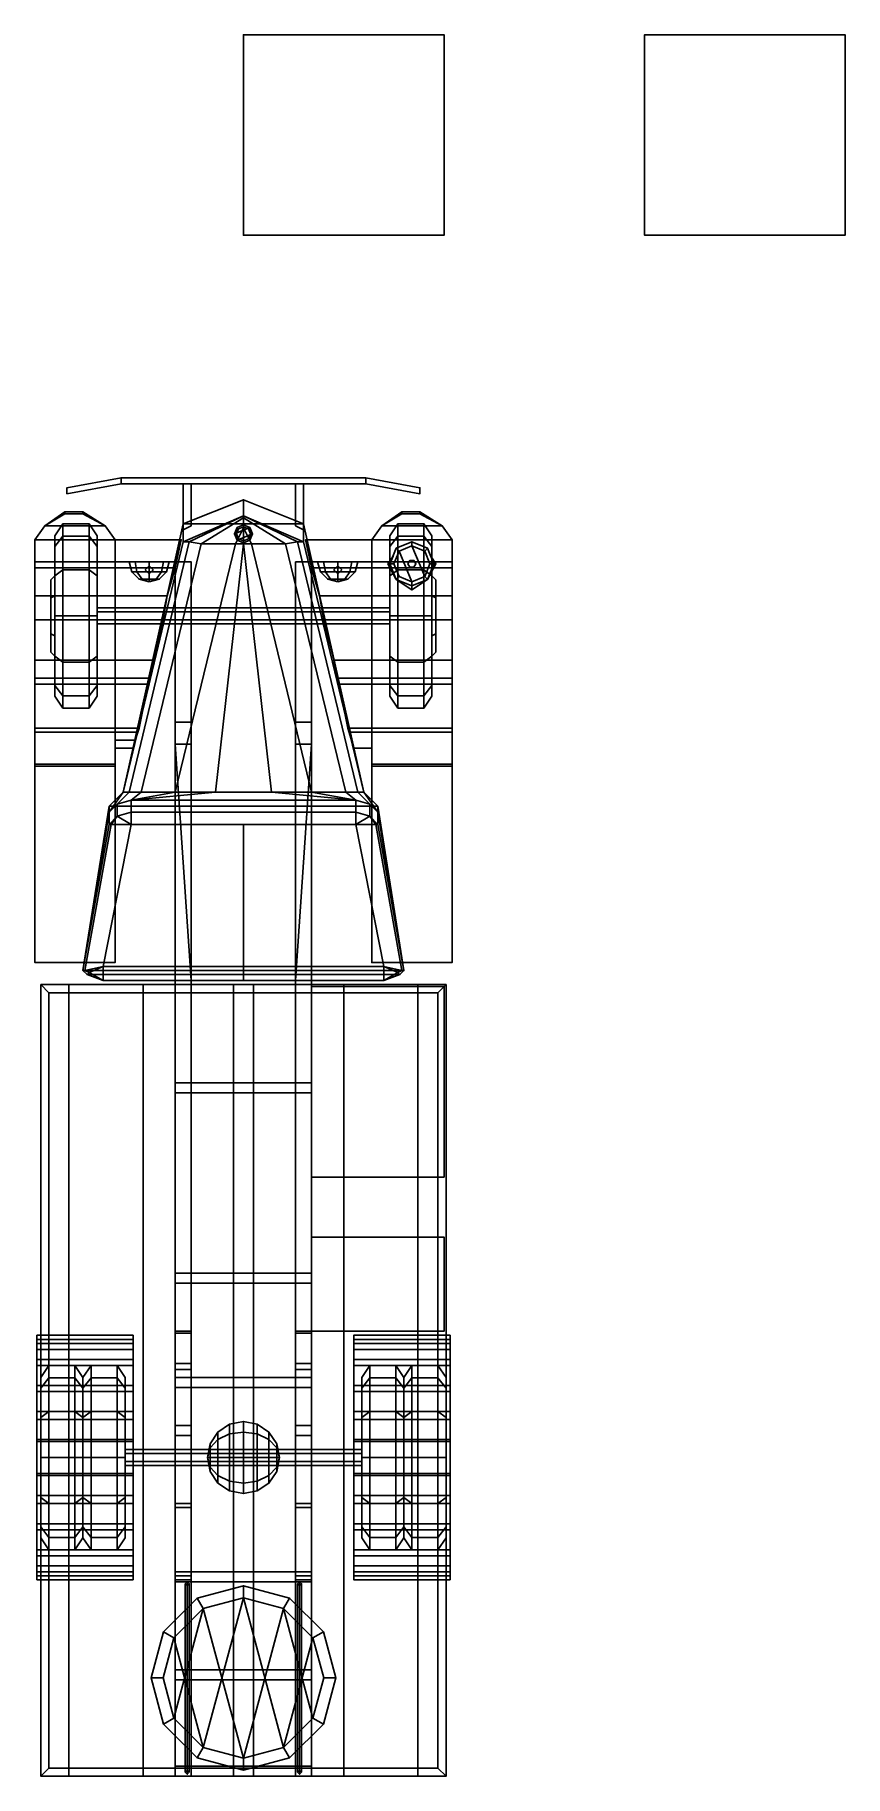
# Model space of a CAD drawing. Header units: millimetres. Extents: x -1.04 to 3, y -3.69 to 5.
import ezdxf

# ---------------------------------------------------------------- set-up
doc = ezdxf.new("R2010")
doc.units = ezdxf.units.MM
doc.layers.add('tent', color=3, linetype='Continuous')
doc.layers.add('wheels', color=2, linetype='Continuous')

msp = doc.modelspace()

# ---------------------------------------------------------------- linework, layer by layer
for points in [[(1, 5, 1), (1, 5), (0, 5), (0, 5, 1)], [(1, 5), (1, 4), (0, 4), (0, 5)], [(0, 5), (0, 4), (0, 4, 1), (0, 5, 1)], [(0, 5, 1), (0, 4, 1), (1, 4, 1), (1, 5, 1)], [(1, 4, 1), (1, 4), (1, 5), (1, 5, 1)], [(3, 5), (3, 4), (2, 4), (2, 5)], [(2, 5), (2, 4), (3, 4), (3, 5)], [(0, 4, 1), (0, 4), (1, 4), (1, 4, 1)], [(-0.61, 2.79, 0.75), (-0.61, 2.79, 0.61), (-0.88, 2.74, 0.61), (-0.88, 2.74, 0.75)], [(-0.61, 2.79, 0.61), (-0.61, 2.76, 0.61), (-0.88, 2.71, 0.61), (-0.88, 2.74, 0.61)], [(-0.88, 2.74, 0.75), (-0.88, 2.71, 0.75), (-0.61, 2.76, 0.75), (-0.61, 2.79, 0.75)], [(-0.61, 2.79, 0.75), (-0.61, 2.76, 0.75), (0.61, 2.76, 0.75), (0.61, 2.79, 0.75)], [(0.61, 2.79, 0.75), (0.61, 2.79, 0.61), (-0.61, 2.79, 0.61), (-0.61, 2.79, 0.75)], [(0.61, 2.79, 0.61), (0.61, 2.76, 0.61), (-0.61, 2.76, 0.61), (-0.61, 2.79, 0.61)], [(0.61, 2.79, 0.61), (0.61, 2.79, 0.75), (0.88, 2.74, 0.75), (0.88, 2.74, 0.61)], [(0.61, 2.79, 0.75), (0.61, 2.76, 0.75), (0.88, 2.71, 0.75), (0.88, 2.74, 0.75)], [(0.88, 2.74, 0.61), (0.88, 2.71, 0.61), (0.61, 2.76, 0.61), (0.61, 2.79, 0.61)], [(-0.88, 2.71, 0.75), (-0.88, 2.71, 0.61), (-0.61, 2.76, 0.61), (-0.61, 2.76, 0.75)], [(-0.88, 2.74, 0.61), (-0.88, 2.71, 0.61), (-0.88, 2.71, 0.75), (-0.88, 2.74, 0.75)], [(-0.61, 2.76, 0.75), (-0.61, 2.76, 0.61), (0.61, 2.76, 0.61), (0.61, 2.76, 0.75)], [(-0.26, 2.76, 0.62), (-0.26, 2.55, 0.62), (-0.3, 2.53, 0.62), (-0.3, 2.76, 0.62)], [(-0.3, 2.76, 0.74), (-0.3, 2.53, 0.74), (-0.26, 2.55, 0.74), (-0.26, 2.76, 0.74)], [(-0.3, 2.76, 0.62), (-0.3, 2.53, 0.62), (-0.3, 2.53, 0.74), (-0.3, 2.76, 0.74)], [(-0.26, 2.55, 0.74), (-0.26, 2.55, 0.62), (-0.26, 2.76, 0.62), (-0.26, 2.76, 0.74)], [(0.26, 2.76, 0.62), (0.26, 2.55, 0.62), (0.26, 2.55, 0.74), (0.26, 2.76, 0.74)], [(0.26, 2.76, 0.74), (0.26, 2.55, 0.74), (0.3, 2.53, 0.74), (0.3, 2.76, 0.74)], [(0.3, 2.76, 0.62), (0.3, 2.53, 0.62), (0.26, 2.55, 0.62), (0.26, 2.76, 0.62)], [(0.3, 2.53, 0.74), (0.3, 2.53, 0.62), (0.3, 2.76, 0.62), (0.3, 2.76, 0.74)], [(0.88, 2.71, 0.61), (0.88, 2.71, 0.75), (0.61, 2.76, 0.75), (0.61, 2.76, 0.61)], [(0.88, 2.74, 0.75), (0.88, 2.71, 0.75), (0.88, 2.71, 0.61), (0.88, 2.74, 0.61)], [(-0.89, 2.62, 0.92), (-0.99, 2.55, 0.98), (-0.69, 2.55, 0.98), (-0.8, 2.62, 0.92)], [(-0.89, 2.61, 0.91), (-0.99, 2.55, 0.95), (-0.99, 2.55, 0.98), (-0.89, 2.62, 0.92)], [(-0.8, 2.61, 0.91), (-0.69, 2.55, 0.95), (-0.99, 2.55, 0.95), (-0.89, 2.61, 0.91)], [(-0.8, 2.62, 0.92), (-0.8, 2.61, 0.91), (-0.89, 2.61, 0.91), (-0.89, 2.62, 0.92)], [(-0.69, 2.55, 0.98), (-0.69, 2.55, 0.95), (-0.8, 2.61, 0.91), (-0.8, 2.62, 0.92)], [(0, 2.6, 1.37), (0, 2.68, 0.54), (-0.3, 2.56, 0.63), (-0.3, 2.47, 1.37)], [(0.3, 2.56, 0.63), (-0.3, 2.56, 0.63), (0, 2.68, 0.54)], [(0.3, 2.47, 1.37), (0.3, 2.56, 0.63), (0, 2.68, 0.54), (0, 2.6, 1.37)], [(0.79, 2.61, 0.91), (0.69, 2.55, 0.95), (0.69, 2.55, 0.98), (0.79, 2.62, 0.92)], [(0.79, 2.62, 0.92), (0.69, 2.55, 0.98), (0.99, 2.55, 0.98), (0.88, 2.62, 0.92)], [(0.88, 2.61, 0.91), (0.99, 2.55, 0.95), (0.69, 2.55, 0.95), (0.79, 2.61, 0.91)], [(0.88, 2.62, 0.92), (0.88, 2.61, 0.91), (0.79, 2.61, 0.91), (0.79, 2.62, 0.92)], [(0.99, 2.55, 0.98), (0.99, 2.55, 0.95), (0.88, 2.61, 0.91), (0.88, 2.62, 0.92)], [(-0.99, 2.55, 0.98), (-1.04, 2.48, 1.02), (-0.64, 2.48, 1.02), (-0.69, 2.55, 0.98)], [(-0.69, 2.55, 0.95), (-0.64, 2.48, 0.99), (-1.04, 2.48, 0.99), (-0.99, 2.55, 0.95)], [(-0.99, 2.55, 0.95), (-1.04, 2.48, 0.99), (-1.04, 2.48, 1.02), (-0.99, 2.55, 0.98)], [(-0.64, 2.48, 1.02), (-0.64, 2.48, 0.99), (-0.69, 2.55, 0.95), (-0.69, 2.55, 0.98)], [(-0.3, 2.47, 1.37), (-0.3, 2.56, 0.63), (-0.6, 1.22, 0.63), (-0.6, 1.22, 1.37)], [(0.6, 1.22, 0.63), (-0.6, 1.22, 0.63), (-0.3, 2.56, 0.63), (0.3, 2.56, 0.63)], [(0, 2.6, 1.4), (0, 2.6, 1.37), (-0.3, 2.47, 1.37), (-0.27, 2.47, 1.4)], [(0, 2.59, 1.43), (0, 2.6, 1.4), (-0.27, 2.47, 1.4), (-0.21, 2.46, 1.43)], [(0, 2.54, 1.46), (0, 2.59, 1.43), (-0.21, 2.46, 1.43), (-0.04, 2.46, 1.46)], [(0, 2.555, 1.5), (-0.0318, 2.5418, 1.5), (-0.045, 2.51, 1.5), (0.0318, 2.5418, 1.5)], [(-0.0318, 2.5418, 1.48), (-0.045, 2.51, 1.48), (-0.045, 2.51, 1.5), (-0.0318, 2.5418, 1.5)], [(0.0318, 2.5418, 1.5), (-0.045, 2.51, 1.5), (-0.0318, 2.4782, 1.5), (0.045, 2.51, 1.5)], [(0, 2.46, 1.47), (0, 2.54, 1.46), (-0.04, 2.46, 1.46), (0, 2.46, 1.47)], [(-0.0247, 2.5347, 1.46), (-0.035, 2.51, 1.46), (-0.035, 2.51, 1.48), (-0.0247, 2.5347, 1.48)], [(0, 2.555, 1.48), (-0.0318, 2.5418, 1.48), (-0.0318, 2.5418, 1.5), (0, 2.555, 1.5)], [(0, 2.545, 1.45), (-0.0247, 2.5347, 1.46), (-0.0247, 2.5347, 1.48), (0, 2.545, 1.48)], [(0.21, 2.46, 1.43), (0.27, 2.47, 1.4), (0, 2.6, 1.4), (0, 2.59, 1.43)], [(0.27, 2.47, 1.4), (0.3, 2.47, 1.37), (0, 2.6, 1.37), (0, 2.6, 1.4)], [(0.04, 2.46, 1.46), (0.21, 2.46, 1.43), (0, 2.59, 1.43), (0, 2.54, 1.46)], [(0.0318, 2.5418, 1.48), (0, 2.555, 1.48), (0, 2.555, 1.5), (0.0318, 2.5418, 1.5)], [(0.0247, 2.5347, 1.46), (0, 2.545, 1.45), (0, 2.545, 1.48), (0.0247, 2.5347, 1.48)], [(0, 2.46, 1.47), (0.04, 2.46, 1.46), (0, 2.54, 1.46), (0, 2.46, 1.47)], [(0.035, 2.51, 1.46), (0.0247, 2.5347, 1.46), (0.0247, 2.5347, 1.48), (0.035, 2.51, 1.48)], [(0.045, 2.51, 1.48), (0.0318, 2.5418, 1.48), (0.0318, 2.5418, 1.5), (0.045, 2.51, 1.5)], [(0.6, 1.22, 1.37), (0.6, 1.22, 0.63), (0.3, 2.56, 0.63), (0.3, 2.47, 1.37)], [(0.69, 2.55, 0.95), (0.64, 2.48, 0.99), (0.64, 2.48, 1.02), (0.69, 2.55, 0.98)], [(0.99, 2.55, 0.95), (1.04, 2.48, 0.99), (0.64, 2.48, 0.99), (0.69, 2.55, 0.95)], [(0.69, 2.55, 0.98), (0.64, 2.48, 1.02), (1.04, 2.48, 1.02), (0.99, 2.55, 0.98)], [(1.04, 2.48, 1.02), (1.04, 2.48, 0.99), (0.99, 2.55, 0.95), (0.99, 2.55, 0.98)], [(-1.04, 2.48, 1.02), (-1.04, 2.37, 1.07), (-0.64, 2.37, 1.07), (-0.64, 2.48, 1.02)], [(-0.64, 2.48, 0.99), (-0.64, 2.34, 1.05), (-1.04, 2.34, 1.05), (-1.04, 2.48, 0.99)], [(-1.04, 2.48, 0.99), (-1.04, 2.34, 1.05), (-1.04, 2.37, 1.07), (-1.04, 2.48, 1.02)], [(-0.27, 2.47, 1.4), (-0.3, 2.47, 1.37), (-0.6, 1.22, 1.37), (-0.57, 1.22, 1.4)], [(-0.21, 2.46, 1.43), (-0.27, 2.47, 1.4), (-0.57, 1.22, 1.4), (-0.51, 1.22, 1.43)], [(-0.04, 2.46, 1.46), (-0.21, 2.46, 1.43), (-0.51, 1.22, 1.43), (-0.34, 1.22, 1.46)], [(0, 2.46, 1.47), (-0.04, 2.46, 1.46), (-0.34, 1.22, 1.46), (-0.14, 1.22, 1.47)], [(0, 2.46, 1.47), (0, 2.46, 1.47), (-0.14, 1.22, 1.47), (0.14, 1.22, 1.47)], [(-0.045, 2.51, 1.48), (-0.0318, 2.4782, 1.48), (-0.0318, 2.4782, 1.5), (-0.045, 2.51, 1.5)], [(-0.035, 2.51, 1.46), (-0.0247, 2.4853, 1.46), (-0.0247, 2.4853, 1.48), (-0.035, 2.51, 1.48)], [(0.045, 2.51, 1.5), (-0.0318, 2.4782, 1.5), (0, 2.465, 1.5), (0.0318, 2.4782, 1.5)], [(-0.0318, 2.4782, 1.48), (0, 2.465, 1.48), (0, 2.465, 1.5), (-0.0318, 2.4782, 1.5)], [(-0.0247, 2.4853, 1.46), (0, 2.475, 1.46), (0, 2.475, 1.48), (-0.0247, 2.4853, 1.48)], [(0, 2.475, 1.46), (0.0247, 2.4853, 1.46), (0.0247, 2.4853, 1.48), (0, 2.475, 1.48)], [(0, 2.465, 1.48), (0.0318, 2.4782, 1.48), (0.0318, 2.4782, 1.5), (0, 2.465, 1.5)], [(0.14, 1.22, 1.47), (0.34, 1.22, 1.46), (0.04, 2.46, 1.46), (0, 2.46, 1.47)], [(0.0247, 2.4853, 1.46), (0.035, 2.51, 1.46), (0.035, 2.51, 1.48), (0.0247, 2.4853, 1.48)], [(0.0318, 2.4782, 1.48), (0.045, 2.51, 1.48), (0.045, 2.51, 1.5), (0.0318, 2.4782, 1.5)], [(0.34, 1.22, 1.46), (0.51, 1.22, 1.43), (0.21, 2.46, 1.43), (0.04, 2.46, 1.46)], [(0.51, 1.22, 1.43), (0.57, 1.22, 1.4), (0.27, 2.47, 1.4), (0.21, 2.46, 1.43)], [(0.57, 1.22, 1.4), (0.6, 1.22, 1.37), (0.3, 2.47, 1.37), (0.27, 2.47, 1.4)], [(0.31, 2.48, 0.65), (0.34, 2.37, 0.65), (0.64, 2.37, 1.07), (0.64, 2.48, 1.02)], [(0.64, 2.48, 0.99), (0.64, 2.34, 1.05), (0.34, 2.34, 0.63), (0.31, 2.48, 0.63)], [(1.04, 2.48, 0.99), (1.04, 2.34, 1.05), (0.64, 2.34, 1.05), (0.64, 2.48, 0.99)], [(0.64, 2.48, 1.02), (0.64, 2.37, 1.07), (1.04, 2.37, 1.07), (1.04, 2.48, 1.02)], [(0.7622, 2.4378, 1.24), (0.73, 2.36, 1.24), (0.75, 2.36, 1.25), (0.7764, 2.4236, 1.25)], [(0.7622, 2.4378, 1.2), (0.73, 2.36, 1.2), (0.73, 2.36, 1.24), (0.7622, 2.4378, 1.24)], [(0.84, 2.47, 1.24), (0.7622, 2.4378, 1.24), (0.7764, 2.4236, 1.25), (0.84, 2.45, 1.25)], [(0.84, 2.47, 1.2), (0.7622, 2.4378, 1.2), (0.7622, 2.4378, 1.24), (0.84, 2.47, 1.24)], [(0.9036, 2.2964, 1.25), (0.84, 2.45, 1.25), (0.7764, 2.4236, 1.25), (0.84, 2.27, 1.25)], [(0.9178, 2.4378, 1.24), (0.84, 2.47, 1.24), (0.84, 2.45, 1.25), (0.9036, 2.4236, 1.25)], [(0.9178, 2.4378, 1.2), (0.84, 2.47, 1.2), (0.84, 2.47, 1.24), (0.9178, 2.4378, 1.24)], [(0.93, 2.36, 1.25), (0.9036, 2.4236, 1.25), (0.84, 2.45, 1.25), (0.9036, 2.2964, 1.25)], [(0.95, 2.36, 1.24), (0.9178, 2.4378, 1.24), (0.9036, 2.4236, 1.25), (0.93, 2.36, 1.25)], [(0.95, 2.36, 1.2), (0.9178, 2.4378, 1.2), (0.9178, 2.4378, 1.24), (0.95, 2.36, 1.24)], [(1.04, 2.37, 1.07), (1.04, 2.34, 1.05), (1.04, 2.48, 0.99), (1.04, 2.48, 1.02)], [(-1.04, 2.37, 1.07), (-1.04, 2.2, 1.11), (-0.64, 2.2, 1.11), (-0.64, 2.37, 1.07)], [(-1.04, 2.34, 1.05), (-1.04, 2.2, 1.09), (-1.04, 2.2, 1.11), (-1.04, 2.37, 1.07)], [(-0.5566, 2.32, 1.06), (-0.57, 2.37, 1.06), (-0.5407, 2.37, 0.9893), (-0.5312, 2.32, 0.9988)], [(-0.3993, 2.37, 1.1307), (-0.37, 2.37, 1.06), (-0.5407, 2.37, 0.9893), (-0.57, 2.37, 1.06)], [(-0.5312, 2.32, 1.1212), (-0.5407, 2.37, 1.1307), (-0.57, 2.37, 1.06), (-0.5566, 2.32, 1.06)], [(-0.47, 2.37, 1.16), (-0.3993, 2.37, 1.1307), (-0.57, 2.37, 1.06), (-0.5407, 2.37, 1.1307)], [(-0.37, 2.37, 1.06), (-0.3993, 2.37, 0.9893), (-0.47, 2.37, 0.96), (-0.5407, 2.37, 0.9893)], [(-0.5312, 2.32, 0.9988), (-0.5407, 2.37, 0.9893), (-0.47, 2.37, 0.96), (-0.47, 2.32, 0.9734)], [(-0.47, 2.32, 1.1466), (-0.47, 2.37, 1.16), (-0.5407, 2.37, 1.1307), (-0.5312, 2.32, 1.1212)], [(-0.47, 2.35, 0.81), (-0.49, 2.33, 0.83), (-0.49, 2.33, 0.98), (-0.47, 2.35, 0.9654)], [(-0.47, 2.32, 0.9734), (-0.47, 2.37, 0.96), (-0.3993, 2.37, 0.9893), (-0.4088, 2.32, 0.9988)], [(-0.4088, 2.32, 1.1212), (-0.3993, 2.37, 1.1307), (-0.47, 2.37, 1.16), (-0.47, 2.32, 1.1466)], [(-0.45, 2.33, 0.79), (-0.47, 2.35, 0.81), (-0.47, 2.35, 0.9654), (-0.45, 2.33, 0.98)], [(-0.4088, 2.32, 0.9988), (-0.3993, 2.37, 0.9893), (-0.37, 2.37, 1.06), (-0.3834, 2.32, 1.06)], [(-0.3834, 2.32, 1.06), (-0.37, 2.37, 1.06), (-0.3993, 2.37, 1.1307), (-0.4088, 2.32, 1.1212)], [(-0.34, 2.37, 0.63), (-0.34, 2.37, 0.49), (-0.34, 1.57, 0.49), (-0.34, 1.57, 0.63)], [(-0.26, 2.37, 0.63), (-0.26, 2.37, 0.49), (-0.34, 2.37, 0.49), (-0.34, 2.37, 0.63)], [(-0.34, 1.57, 0.49), (-0.34, 2.37, 0.49), (-0.26, 2.37, 0.49), (-0.26, 1.57, 0.49)], [(-0.26, 1.57, 0.49), (-0.26, 2.37, 0.49), (-0.26, 2.37, 0.63), (-0.26, 1.57, 0.63)], [(0.26, 1.57, 0.49), (0.26, 2.37, 0.49), (0.34, 2.37, 0.49), (0.34, 1.57, 0.49)], [(0.34, 2.37, 0.63), (0.34, 2.37, 0.49), (0.26, 2.37, 0.49), (0.26, 2.37, 0.63)], [(0.26, 2.37, 0.63), (0.26, 2.37, 0.49), (0.26, 1.57, 0.49), (0.26, 1.57, 0.63)], [(0.34, 1.57, 0.49), (0.34, 2.37, 0.49), (0.34, 2.37, 0.63), (0.34, 1.57, 0.63)], [(0.34, 2.37, 0.65), (0.38, 2.2, 0.65), (0.64, 2.2, 1.11), (0.64, 2.37, 1.07)], [(0.3834, 2.32, 1.06), (0.37, 2.37, 1.06), (0.3993, 2.37, 0.9893), (0.4088, 2.32, 0.9988)], [(0.4088, 2.32, 1.1212), (0.3993, 2.37, 1.1307), (0.37, 2.37, 1.06), (0.3834, 2.32, 1.06)], [(0.47, 2.37, 1.16), (0.5407, 2.37, 1.1307), (0.37, 2.37, 1.06), (0.3993, 2.37, 1.1307)], [(0.5407, 2.37, 1.1307), (0.57, 2.37, 1.06), (0.3993, 2.37, 0.9893), (0.37, 2.37, 1.06)], [(0.4088, 2.32, 0.9988), (0.3993, 2.37, 0.9893), (0.47, 2.37, 0.96), (0.47, 2.32, 0.9734)], [(0.47, 2.32, 1.1466), (0.47, 2.37, 1.16), (0.3993, 2.37, 1.1307), (0.4088, 2.32, 1.1212)], [(0.57, 2.37, 1.06), (0.5407, 2.37, 0.9893), (0.47, 2.37, 0.96), (0.3993, 2.37, 0.9893)], [(0.47, 2.35, 0.81), (0.45, 2.33, 0.79), (0.45, 2.33, 0.98), (0.47, 2.35, 0.9654)], [(0.47, 2.32, 0.9734), (0.47, 2.37, 0.96), (0.5407, 2.37, 0.9893), (0.5312, 2.32, 0.9988)], [(0.5312, 2.32, 1.1212), (0.5407, 2.37, 1.1307), (0.47, 2.37, 1.16), (0.47, 2.32, 1.1466)], [(0.49, 2.33, 0.83), (0.47, 2.35, 0.81), (0.47, 2.35, 0.9654), (0.49, 2.33, 0.98)], [(0.5312, 2.32, 0.9988), (0.5407, 2.37, 0.9893), (0.57, 2.37, 1.06), (0.5566, 2.32, 1.06)], [(0.5566, 2.32, 1.06), (0.57, 2.37, 1.06), (0.5407, 2.37, 1.1307), (0.5312, 2.32, 1.1212)], [(0.64, 2.37, 1.07), (0.64, 2.2, 1.11), (1.04, 2.2, 1.11), (1.04, 2.37, 1.07)], [(0.72, 2.36, 1.17), (0.72, 2.36, 1.17), (0.73, 2.36, 1.2), (0.7461, 2.3989, 1.2)], [(0.72, 2.36, 1.17), (0.7622, 2.2822, 1.17), (0.7622, 2.2822, 1.2), (0.73, 2.36, 1.2)], [(0.73, 2.36, 1.24), (0.7622, 2.2822, 1.24), (0.7764, 2.2964, 1.25), (0.75, 2.36, 1.25)], [(0.73, 2.36, 1.2), (0.7622, 2.2822, 1.2), (0.7622, 2.2822, 1.24), (0.73, 2.36, 1.24)], [(0.84, 2.27, 1.25), (0.7764, 2.4236, 1.25), (0.75, 2.36, 1.25), (0.7764, 2.2964, 1.25)], [(0.83, 2.3773, 1.06), (0.82, 2.36, 1.07), (0.82, 2.36, 1.2), (0.83, 2.3773, 1.2)], [(0.82, 2.36, 1.07), (0.83, 2.3427, 1.07), (0.83, 2.3427, 1.2), (0.82, 2.36, 1.2)], [(0.85, 2.3773, 1.07), (0.83, 2.3773, 1.06), (0.83, 2.3773, 1.2), (0.85, 2.3773, 1.2)], [(0.86, 2.36, 1.07), (0.85, 2.3773, 1.07), (0.85, 2.3773, 1.2), (0.86, 2.36, 1.2)], [(0.85, 2.3427, 1.07), (0.86, 2.36, 1.07), (0.86, 2.36, 1.2), (0.85, 2.3427, 1.2)], [(0.9178, 2.2822, 1.24), (0.95, 2.36, 1.24), (0.93, 2.36, 1.25), (0.9036, 2.2964, 1.25)], [(0.9178, 2.2822, 1.17), (0.96, 2.36, 1.17), (0.95, 2.36, 1.2), (0.9178, 2.2822, 1.2)], [(0.9178, 2.2822, 1.2), (0.95, 2.36, 1.2), (0.95, 2.36, 1.24), (0.9178, 2.2822, 1.24)], [(0.96, 2.36, 1.17), (0.96, 2.36, 1.17), (0.9339, 2.3989, 1.2), (0.95, 2.36, 1.2)], [(1.04, 2.2, 1.11), (1.04, 2.2, 1.09), (1.04, 2.34, 1.05), (1.04, 2.37, 1.07)], [(-0.64, 2.34, 1.05), (-0.64, 2.2, 1.09), (-1.04, 2.2, 1.09), (-1.04, 2.34, 1.05)], [(-0.52, 2.2834, 1.06), (-0.5566, 2.32, 1.06), (-0.5312, 2.32, 0.9988), (-0.5054, 2.2834, 1.0246)], [(-0.5054, 2.2834, 1.0954), (-0.5312, 2.32, 1.1212), (-0.5566, 2.32, 1.06), (-0.52, 2.2834, 1.06)], [(-0.5054, 2.2834, 1.0246), (-0.5312, 2.32, 0.9988), (-0.47, 2.32, 0.9734), (-0.47, 2.2834, 1.01)], [(-0.47, 2.2834, 1.11), (-0.47, 2.32, 1.1466), (-0.5312, 2.32, 1.1212), (-0.5054, 2.2834, 1.0954)], [(-0.47, 2.27, 1.06), (-0.52, 2.2834, 1.06), (-0.5054, 2.2834, 1.0246), (-0.47, 2.27, 1.06)], [(-0.47, 2.27, 1.06), (-0.5054, 2.2834, 1.0954), (-0.52, 2.2834, 1.06), (-0.47, 2.27, 1.06)], [(-0.47, 2.27, 1.06), (-0.5054, 2.2834, 1.0246), (-0.47, 2.2834, 1.01), (-0.47, 2.27, 1.06)], [(-0.47, 2.27, 1.06), (-0.47, 2.2834, 1.11), (-0.5054, 2.2834, 1.0954), (-0.47, 2.27, 1.06)], [(-0.49, 2.33, 0.83), (-0.47, 2.31, 0.81), (-0.47, 2.31, 0.9834), (-0.49, 2.33, 0.98)], [(-0.47, 2.31, 0.81), (-0.45, 2.33, 0.79), (-0.45, 2.33, 0.98), (-0.47, 2.31, 0.9834)], [(-0.47, 2.2834, 1.01), (-0.47, 2.32, 0.9734), (-0.4088, 2.32, 0.9988), (-0.4346, 2.2834, 1.0246)], [(-0.4346, 2.2834, 1.0954), (-0.4088, 2.32, 1.1212), (-0.47, 2.32, 1.1466), (-0.47, 2.2834, 1.11)], [(-0.47, 2.27, 1.06), (-0.47, 2.2834, 1.01), (-0.4346, 2.2834, 1.0246), (-0.47, 2.27, 1.06)], [(-0.47, 2.27, 1.06), (-0.4346, 2.2834, 1.0246), (-0.42, 2.2834, 1.06), (-0.47, 2.27, 1.06)], [(-0.47, 2.27, 1.06), (-0.42, 2.2834, 1.06), (-0.4346, 2.2834, 1.0954), (-0.47, 2.27, 1.06)], [(-0.47, 2.27, 1.06), (-0.4346, 2.2834, 1.0954), (-0.47, 2.2834, 1.11), (-0.47, 2.27, 1.06)], [(-0.4346, 2.2834, 1.0246), (-0.4088, 2.32, 0.9988), (-0.3834, 2.32, 1.06), (-0.42, 2.2834, 1.06)], [(-0.42, 2.2834, 1.06), (-0.3834, 2.32, 1.06), (-0.4088, 2.32, 1.1212), (-0.4346, 2.2834, 1.0954)], [(0.64, 2.34, 1.05), (0.64, 2.2, 1.09), (0.38, 2.2, 0.63), (0.34, 2.34, 0.63)], [(0.42, 2.2834, 1.06), (0.3834, 2.32, 1.06), (0.4088, 2.32, 0.9988), (0.4346, 2.2834, 1.0246)], [(0.4346, 2.2834, 1.0954), (0.4088, 2.32, 1.1212), (0.3834, 2.32, 1.06), (0.42, 2.2834, 1.06)], [(0.4346, 2.2834, 1.0246), (0.4088, 2.32, 0.9988), (0.47, 2.32, 0.9734), (0.47, 2.2834, 1.01)], [(0.47, 2.2834, 1.11), (0.47, 2.32, 1.1466), (0.4088, 2.32, 1.1212), (0.4346, 2.2834, 1.0954)], [(0.47, 2.27, 1.06), (0.42, 2.2834, 1.06), (0.4346, 2.2834, 1.0246), (0.47, 2.27, 1.06)], [(0.47, 2.27, 1.06), (0.4346, 2.2834, 1.0954), (0.42, 2.2834, 1.06), (0.47, 2.27, 1.06)], [(0.47, 2.27, 1.06), (0.4346, 2.2834, 1.0246), (0.47, 2.2834, 1.01), (0.47, 2.27, 1.06)], [(0.47, 2.27, 1.06), (0.47, 2.2834, 1.11), (0.4346, 2.2834, 1.0954), (0.47, 2.27, 1.06)], [(0.45, 2.33, 0.79), (0.47, 2.31, 0.81), (0.47, 2.31, 0.9834), (0.45, 2.33, 0.98)], [(0.47, 2.31, 0.81), (0.49, 2.33, 0.83), (0.49, 2.33, 0.98), (0.47, 2.31, 0.9834)], [(0.47, 2.2834, 1.01), (0.47, 2.32, 0.9734), (0.5312, 2.32, 0.9988), (0.5054, 2.2834, 1.0246)], [(0.5054, 2.2834, 1.0954), (0.5312, 2.32, 1.1212), (0.47, 2.32, 1.1466), (0.47, 2.2834, 1.11)], [(0.47, 2.27, 1.06), (0.47, 2.2834, 1.01), (0.5054, 2.2834, 1.0246), (0.47, 2.27, 1.06)], [(0.47, 2.27, 1.06), (0.5054, 2.2834, 1.0246), (0.52, 2.2834, 1.06), (0.47, 2.27, 1.06)], [(0.47, 2.27, 1.06), (0.52, 2.2834, 1.06), (0.5054, 2.2834, 1.0954), (0.47, 2.27, 1.06)], [(0.47, 2.27, 1.06), (0.5054, 2.2834, 1.0954), (0.47, 2.2834, 1.11), (0.47, 2.27, 1.06)], [(0.5054, 2.2834, 1.0246), (0.5312, 2.32, 0.9988), (0.5566, 2.32, 1.06), (0.52, 2.2834, 1.06)], [(0.52, 2.2834, 1.06), (0.5566, 2.32, 1.06), (0.5312, 2.32, 1.1212), (0.5054, 2.2834, 1.0954)], [(1.04, 2.34, 1.05), (1.04, 2.2, 1.09), (0.64, 2.2, 1.09), (0.64, 2.34, 1.05)], [(0.7622, 2.2822, 1.24), (0.84, 2.25, 1.24), (0.84, 2.27, 1.25), (0.7764, 2.2964, 1.25)], [(0.7622, 2.2822, 1.17), (0.84, 2.23, 1.17), (0.84, 2.25, 1.2), (0.7622, 2.2822, 1.2)], [(0.7622, 2.2822, 1.2), (0.84, 2.25, 1.2), (0.84, 2.25, 1.24), (0.7622, 2.2822, 1.24)], [(0.83, 2.3427, 1.07), (0.85, 2.3427, 1.07), (0.85, 2.3427, 1.2), (0.83, 2.3427, 1.2)], [(0.84, 2.25, 1.24), (0.9178, 2.2822, 1.24), (0.9036, 2.2964, 1.25), (0.84, 2.27, 1.25)], [(0.84, 2.23, 1.17), (0.9178, 2.2822, 1.17), (0.9178, 2.2822, 1.2), (0.84, 2.25, 1.2)], [(0.84, 2.25, 1.2), (0.9178, 2.2822, 1.2), (0.9178, 2.2822, 1.24), (0.84, 2.25, 1.24)], [(-1.04, 2.2, 1.11), (-1.04, 2.08, 1.11), (-0.64, 2.08, 1.11), (-0.64, 2.2, 1.11)], [(-0.64, 2.2, 1.09), (-0.64, 2.08, 1.09), (-1.04, 2.08, 1.09), (-1.04, 2.2, 1.09)], [(-1.04, 2.2, 1.09), (-1.04, 2.08, 1.09), (-1.04, 2.08, 1.11), (-1.04, 2.2, 1.11)], [(0.38, 2.2, 0.65), (0.4, 2.08, 0.65), (0.64, 2.08, 1.11), (0.64, 2.2, 1.11)], [(0.64, 2.2, 1.09), (0.64, 2.08, 1.09), (0.4, 2.08, 0.63), (0.38, 2.2, 0.63)], [(0.64, 2.2, 1.11), (0.64, 2.08, 1.11), (1.04, 2.08, 1.11), (1.04, 2.2, 1.11)], [(1.04, 2.2, 1.09), (1.04, 2.08, 1.09), (0.64, 2.08, 1.09), (0.64, 2.2, 1.09)], [(1.04, 2.08, 1.11), (1.04, 2.08, 1.09), (1.04, 2.2, 1.09), (1.04, 2.2, 1.11)], [(-0.64, 2.08, 1.09), (-0.64, 1.88, 1.02), (-1.04, 1.88, 1.02), (-1.04, 2.08, 1.09)], [(-1.04, 2.08, 1.11), (-1.04, 1.88, 1.05), (-0.64, 1.88, 1.05), (-0.64, 2.08, 1.11)], [(-1.04, 2.08, 1.09), (-1.04, 1.88, 1.02), (-1.04, 1.88, 1.05), (-1.04, 2.08, 1.11)], [(0.64, 2.08, 1.09), (0.64, 1.88, 1.02), (0.45, 1.88, 0.63), (0.4, 2.08, 0.63)], [(0.4, 2.08, 0.65), (0.45, 1.88, 0.65), (0.64, 1.88, 1.05), (0.64, 2.08, 1.11)], [(1.04, 2.08, 1.09), (1.04, 1.88, 1.02), (0.64, 1.88, 1.02), (0.64, 2.08, 1.09)], [(0.64, 2.08, 1.11), (0.64, 1.88, 1.05), (1.04, 1.88, 1.05), (1.04, 2.08, 1.11)], [(1.04, 1.88, 1.05), (1.04, 1.88, 1.02), (1.04, 2.08, 1.09), (1.04, 2.08, 1.11)], [(-1.04, 1.88, 1.05), (-1.04, 1.76, 0.98), (-0.64, 1.76, 0.98), (-0.64, 1.88, 1.05)], [(-0.64, 1.88, 1.02), (-0.64, 1.79, 0.96), (-1.04, 1.79, 0.96), (-1.04, 1.88, 1.02)], [(-1.04, 1.88, 1.02), (-1.04, 1.79, 0.96), (-1.04, 1.76, 0.98), (-1.04, 1.88, 1.05)], [(0.45, 1.88, 0.65), (0.47, 1.76, 0.65), (0.64, 1.76, 0.98), (0.64, 1.88, 1.05)], [(0.64, 1.88, 1.02), (0.64, 1.79, 0.96), (0.47, 1.79, 0.63), (0.45, 1.88, 0.63)], [(0.64, 1.88, 1.05), (0.64, 1.76, 0.98), (1.04, 1.76, 0.98), (1.04, 1.88, 1.05)], [(1.04, 1.88, 1.02), (1.04, 1.79, 0.96), (0.64, 1.79, 0.96), (0.64, 1.88, 1.02)], [(1.04, 1.76, 0.98), (1.04, 1.79, 0.96), (1.04, 1.88, 1.02), (1.04, 1.88, 1.05)], [(-0.64, 1.79, 0.96), (-0.64, 1.54, 0.72), (-1.04, 1.54, 0.72), (-1.04, 1.79, 0.96)], [(-1.04, 1.79, 0.96), (-1.04, 1.54, 0.72), (-1.04, 1.52, 0.75), (-1.04, 1.76, 0.98)], [(-1.04, 1.76, 0.98), (-1.04, 1.52, 0.75), (-0.64, 1.52, 0.75), (-0.64, 1.76, 0.98)], [(0.64, 1.79, 0.96), (0.64, 1.54, 0.72), (0.52, 1.54, 0.63), (0.47, 1.79, 0.63)], [(0.47, 1.76, 0.65), (0.53, 1.52, 0.65), (0.64, 1.52, 0.75), (0.64, 1.76, 0.98)], [(1.04, 1.79, 0.96), (1.04, 1.54, 0.72), (0.64, 1.54, 0.72), (0.64, 1.79, 0.96)], [(0.64, 1.76, 0.98), (0.64, 1.52, 0.75), (1.04, 1.52, 0.75), (1.04, 1.76, 0.98)], [(1.04, 1.52, 0.75), (1.04, 1.54, 0.72), (1.04, 1.79, 0.96), (1.04, 1.76, 0.98)], [(-0.34, 1.57, 0.49), (-0.34, 1.46, 0.47), (-0.34, 1.46, 0.63), (-0.34, 1.57, 0.63)], [(-0.26, 1.57, 0.49), (-0.26, 1.46, 0.47), (-0.34, 1.46, 0.47), (-0.34, 1.57, 0.49)], [(-0.26, 1.46, 0.63), (-0.26, 1.46, 0.47), (-0.26, 1.57, 0.49), (-0.26, 1.57, 0.63)], [(0.26, 1.57, 0.49), (0.26, 1.46, 0.47), (0.26, 1.46, 0.63), (0.26, 1.57, 0.63)], [(0.34, 1.57, 0.49), (0.34, 1.46, 0.47), (0.26, 1.46, 0.47), (0.26, 1.57, 0.49)], [(0.34, 1.46, 0.63), (0.34, 1.46, 0.47), (0.34, 1.57, 0.49), (0.34, 1.57, 0.63)], [(-0.64, 1.54, 0.72), (-0.64, 1.36, 0.46), (-1.04, 1.36, 0.46), (-1.04, 1.54, 0.72)], [(-1.04, 1.54, 0.72), (-1.04, 1.36, 0.46), (-1.04, 1.35, 0.49), (-1.04, 1.52, 0.75)], [(-1.04, 1.52, 0.75), (-1.04, 1.35, 0.49), (-0.64, 1.35, 0.49), (-0.64, 1.52, 0.75)], [(-0.64, 1.35, 0.49), (-0.64, 1.36, 0.46), (-0.64, 1.54, 0.72), (-0.64, 1.52, 0.75)], [(0.64, 1.54, 0.72), (0.64, 1.44, 0.63), (0.55, 1.44, 0.63), (0.52, 1.54, 0.63)], [(0.53, 1.52, 0.65), (0.55, 1.44, 0.63), (0.64, 1.44, 0.63), (0.64, 1.52, 0.75)], [(0.64, 1.54, 0.72), (0.64, 1.36, 0.46), (0.64, 1.35, 0.49), (0.64, 1.52, 0.75)], [(1.04, 1.54, 0.72), (1.04, 1.36, 0.46), (0.64, 1.36, 0.46), (0.64, 1.54, 0.72)], [(0.64, 1.52, 0.75), (0.64, 1.35, 0.49), (1.04, 1.35, 0.49), (1.04, 1.52, 0.75)], [(1.04, 1.35, 0.49), (1.04, 1.36, 0.46), (1.04, 1.54, 0.72), (1.04, 1.52, 0.75)], [(-0.34, 1.46, 0.47), (-0.34, -1.48, 0.47), (-0.34, -1.47, 0.67), (-0.34, 1.46, 0.67)], [(-0.26, 1.46, 0.47), (-0.26, -1.48, 0.47), (-0.34, -1.48, 0.47), (-0.34, 1.46, 0.47)], [(-0.34, 1.46, 0.67), (-0.34, -1.47, 0.67), (-0.26, -1.47, 0.67), (-0.26, 0.28, 0.67)], [(-0.26, -1.47, 0.67), (-0.26, -1.48, 0.47), (-0.26, 1.46, 0.47), (-0.26, 1.46, 0.67)], [(0.34, 1.46, 0.47), (0.34, -1.48, 0.47), (0.26, -1.48, 0.47), (0.26, 1.46, 0.47)], [(0.26, 1.46, 0.47), (0.26, -1.48, 0.47), (0.26, -1.47, 0.67), (0.26, 1.46, 0.67)], [(0.26, 0.28, 0.67), (0.26, -1.47, 0.67), (0.34, -1.47, 0.67), (0.34, 1.46, 0.67)], [(0.34, -1.47, 0.67), (0.34, -1.48, 0.47), (0.34, 1.46, 0.47), (0.34, 1.46, 0.67)], [(-0.64, 1.36, 0.46), (-0.64, 0.37, 0.46), (-1.04, 0.37, 0.46), (-1.04, 1.36, 0.46)], [(-1.04, 1.36, 0.46), (-1.04, 0.37, 0.46), (-1.04, 0.37, 0.49), (-1.04, 1.35, 0.49)], [(-1.04, 1.35, 0.49), (-1.04, 0.37, 0.49), (-0.64, 0.37, 0.49), (-0.64, 1.35, 0.49)], [(-0.64, 0.37, 0.49), (-0.64, 0.37, 0.46), (-0.64, 1.36, 0.46), (-0.64, 1.35, 0.49)], [(0.64, 1.36, 0.46), (0.64, 0.37, 0.46), (0.64, 0.37, 0.49), (0.64, 1.35, 0.49)], [(1.04, 1.36, 0.46), (1.04, 0.37, 0.46), (0.64, 0.37, 0.46), (0.64, 1.36, 0.46)], [(0.64, 1.35, 0.49), (0.64, 0.37, 0.49), (1.04, 0.37, 0.49), (1.04, 1.35, 0.49)], [(1.04, 0.37, 0.49), (1.04, 0.37, 0.46), (1.04, 1.36, 0.46), (1.04, 1.35, 0.49)], [(-0.6, 1.22, 1.37), (-0.6, 1.22, 0.63), (-0.67, 1.15, 0.63), (-0.67, 1.12, 1.37)], [(-0.67, 1.12, 1.37), (-0.63, 1.16, 1.5), (-0.57, 1.22, 1.4), (-0.6, 1.22, 1.37)], [(0.67, 1.15, 0.63), (-0.67, 1.15, 0.63), (-0.6, 1.22, 0.63), (0.6, 1.22, 0.63)], [(-0.63, 1.16, 1.5), (-0.56, 1.18, 1.51), (-0.51, 1.22, 1.43), (-0.57, 1.22, 1.4)], [(-0.56, 1.18, 1.51), (0.56, 1.18, 1.51), (0.14, 1.22, 1.47), (-0.14, 1.22, 1.47)], [(-0.56, 1.18, 1.51), (-0.56, 1.18, 1.51), (-0.34, 1.22, 1.46), (-0.51, 1.22, 1.43)], [(-0.56, 1.18, 1.51), (-0.56, 1.18, 1.51), (-0.14, 1.22, 1.47), (-0.34, 1.22, 1.46)], [(0.56, 1.18, 1.51), (0.56, 1.18, 1.51), (0.34, 1.22, 1.46), (0.14, 1.22, 1.47)], [(0.56, 1.18, 1.51), (0.56, 1.18, 1.51), (0.51, 1.22, 1.43), (0.34, 1.22, 1.46)], [(0.56, 1.18, 1.51), (0.63, 1.16, 1.5), (0.57, 1.22, 1.4), (0.51, 1.22, 1.43)], [(0.63, 1.16, 1.5), (0.67, 1.12, 1.37), (0.6, 1.22, 1.37), (0.57, 1.22, 1.4)], [(0.67, 1.12, 1.37), (0.67, 1.15, 0.63), (0.6, 1.22, 0.63), (0.6, 1.22, 1.37)], [(-0.67, 1.12, 1.37), (-0.67, 1.15, 0.63), (-0.8, 0.33, 0.63), (-0.8, 0.33, 1.37)], [(0.8, 0.33, 0.63), (-0.8, 0.33, 0.63), (-0.67, 1.15, 0.63), (0.67, 1.15, 0.63)], [(-0.67, 1.06, 1.96), (-0.63, 1.1, 1.96), (-0.63, 1.16, 1.5), (-0.67, 1.12, 1.37)], [(-0.63, 1.1, 1.96), (-0.56, 1.12, 1.97), (-0.56, 1.18, 1.51), (-0.63, 1.16, 1.5)], [(-0.56, 1.12, 1.97), (0.56, 1.12, 1.97), (0.56, 1.18, 1.51), (-0.56, 1.18, 1.51)], [(0.56, 1.12, 1.97), (0.63, 1.1, 1.96), (0.63, 1.16, 1.5), (0.56, 1.18, 1.51)], [(0.63, 1.1, 1.96), (0.67, 1.06, 1.96), (0.67, 1.12, 1.37), (0.63, 1.16, 1.5)], [(0.8, 0.33, 1.37), (0.8, 0.33, 0.63), (0.67, 1.15, 0.63), (0.67, 1.12, 1.37)], [(-0.67, 1.06, 1.96), (-0.67, 1.12, 1.37), (-0.8, 0.33, 1.37), (-0.8, 0.33, 1.96)], [(-0.67, 1.06, 1.99), (-0.67, 1.06, 1.96), (-0.8, 0.33, 1.96), (-0.8, 0.33, 2.02)], [(-0.66, 1.06, 2), (-0.67, 1.06, 1.99), (-0.8, 0.33, 2.02), (-0.79, 0.33, 2.04)], [(-0.56, 1.06, 2.02), (-0.66, 1.06, 2), (-0.79, 0.33, 2.04), (-0.7, 0.35, 2.06)], [(0, 1.06, 2.02), (-0.56, 1.06, 2.02), (-0.7, 0.35, 2.06), (0, 0.35, 2.07)], [(-0.66, 1.06, 2), (-0.63, 1.1, 1.96), (-0.63, 1.1, 1.96), (-0.67, 1.06, 1.99)], [(-0.67, 1.06, 1.99), (-0.63, 1.1, 1.96), (-0.63, 1.1, 1.96), (-0.67, 1.06, 1.96)], [(-0.56, 1.06, 2.02), (-0.63, 1.1, 1.96), (-0.63, 1.1, 1.96), (-0.66, 1.06, 2)], [(-0.56, 1.12, 1.97), (-0.63, 1.1, 1.96), (-0.63, 1.1, 1.96), (-0.56, 1.06, 2.02)], [(-0.56, 1.06, 2.02), (0.56, 1.06, 2.02), (0.56, 1.12, 1.97), (-0.56, 1.12, 1.97)], [(0, 0.35, 2.07), (0.7, 0.35, 2.06), (0.56, 1.06, 2.02), (0, 1.06, 2.02)], [(0.56, 1.06, 2.02), (0.63, 1.1, 1.96), (0.56, 1.12, 1.97), (0.56, 1.06, 2.02)], [(0.56, 1.06, 2.02), (0.66, 1.06, 2), (0.63, 1.1, 1.96), (0.56, 1.06, 2.02)], [(0.7, 0.35, 2.06), (0.79, 0.33, 2.04), (0.66, 1.06, 2), (0.56, 1.06, 2.02)], [(0.66, 1.06, 2), (0.67, 1.06, 1.99), (0.63, 1.1, 1.96), (0.66, 1.06, 2)], [(0.67, 1.06, 1.99), (0.67, 1.06, 1.96), (0.63, 1.1, 1.96), (0.67, 1.06, 1.99)], [(0.79, 0.33, 2.04), (0.8, 0.33, 2.02), (0.67, 1.06, 1.99), (0.66, 1.06, 2)], [(0.8, 0.33, 1.96), (0.8, 0.33, 1.37), (0.67, 1.12, 1.37), (0.67, 1.06, 1.96)], [(0.8, 0.33, 2.02), (0.8, 0.33, 1.96), (0.67, 1.06, 1.96), (0.67, 1.06, 1.99)], [(-1.04, 0.37, 0.49), (-1.04, 0.37, 0.46), (-0.64, 0.37, 0.46), (-0.64, 0.37, 0.49)], [(-0.7, 0.35, 2.06), (-0.79, 0.33, 2.04), (-0.77, 0.32, 2.04), (-0.7, 0.35, 2.06)], [(-0.7, 0.35, 2.06), (-0.77, 0.32, 2.04), (-0.7, 0.28, 2.02), (-0.7, 0.35, 2.06)], [(0, 0.35, 2.07), (-0.7, 0.35, 2.06), (-0.7, 0.28, 2.02), (0, 0.28, 2.02)], [(0, 0.28, 2.02), (0.7, 0.28, 2.02), (0.7, 0.35, 2.06), (0, 0.35, 2.07)], [(0.64, 0.37, 0.49), (0.64, 0.37, 0.46), (1.04, 0.37, 0.46), (1.04, 0.37, 0.49)], [(0.7, 0.35, 2.06), (0.77, 0.32, 2.04), (0.79, 0.33, 2.04), (0.7, 0.35, 2.06)], [(0.7, 0.28, 2.02), (0.77, 0.32, 2.04), (0.7, 0.35, 2.06), (0.7, 0.28, 2.02)], [(-0.8, 0.33, 2.02), (-0.8, 0.33, 0.63), (-0.78, 0.31, 0.63), (-0.78, 0.31, 2.02)], [(-0.79, 0.33, 2.04), (-0.8, 0.33, 2.02), (-0.78, 0.31, 2.02), (-0.77, 0.32, 2.04)], [(0.78, 0.31, 0.63), (-0.78, 0.31, 0.63), (-0.8, 0.33, 0.63), (0.8, 0.33, 0.63)], [(-0.77, 0.32, 2.04), (-0.78, 0.31, 2.02), (-0.7, 0.28, 2.02), (-0.77, 0.32, 2.04)], [(-0.78, 0.31, 2.02), (-0.78, 0.31, 0.63), (-0.7, 0.28, 0.63), (-0.7, 0.28, 2.02)], [(0.7, 0.28, 0.63), (-0.7, 0.28, 0.63), (-0.78, 0.31, 0.63), (0.78, 0.31, 0.63)], [(-0.7, 0.28, 0.63), (0.7, 0.28, 0.63), (0.7, 0.28, 2.02), (-0.7, 0.28, 2.02)], [(0.7, 0.28, 2.02), (0.78, 0.31, 2.02), (0.77, 0.32, 2.04), (0.7, 0.28, 2.02)], [(0.7, 0.28, 2.02), (0.7, 0.28, 0.63), (0.78, 0.31, 0.63), (0.78, 0.31, 2.02)], [(0.77, 0.32, 2.04), (0.78, 0.31, 2.02), (0.8, 0.33, 2.02), (0.79, 0.33, 2.04)], [(0.78, 0.31, 2.02), (0.78, 0.31, 0.63), (0.8, 0.33, 0.63), (0.8, 0.33, 2.02)], [(-1.01, 0.26, 1.09), (-1.01, -3.69, 1.09), (-1.01, -3.69, 1.72), (-1.01, 0.26, 1.72)], [(1.01, 0.26, 1.09), (1.01, -3.69, 1.09), (-1.01, -3.69, 1.09), (-1.01, 0.26, 1.09)], [(-0.97, 0.22, 1.72), (-1.01, 0.26, 1.72), (-1.01, -3.69, 1.72), (-0.97, -3.65, 1.72)], [(0.97, 0.22, 1.72), (1.01, 0.26, 1.72), (-1.01, 0.26, 1.72), (-0.97, 0.22, 1.72)], [(-1.01, 0.26, 1.09), (-1.01, 0.26, 1.72), (1.01, 0.26, 1.72), (1.01, 0.26, 1.09)], [(-0.97, 0.22, 1.16), (-0.97, -3.65, 1.16), (0.97, -3.65, 1.16), (0.97, 0.22, 1.16)], [(-0.97, 0.22, 1.16), (-0.97, 0.22, 1.72), (-0.97, -3.65, 1.72), (-0.97, -3.65, 1.16)], [(0.97, 0.22, 1.16), (0.97, 0.22, 1.72), (-0.97, 0.22, 1.72), (-0.97, 0.22, 1.16)], [(0.34, 0.25, 0.49), (0.34, -0.7, 0.49), (0.34, -0.7, 0.88), (0.34, 0.25, 0.88)], [(0.34, 0.25, 0.88), (0.34, -0.7, 0.88), (1, -0.7, 0.88), (1, 0.25, 0.88)], [(1, 0.25, 0.88), (1, 0.25, 0.49), (0.34, 0.25, 0.49), (0.34, 0.25, 0.88)], [(1, 0.25, 0.49), (1, -0.7, 0.49), (0.34, -0.7, 0.49), (0.34, 0.25, 0.49)], [(0.97, -3.65, 1.72), (1.01, -3.69, 1.72), (1.01, 0.26, 1.72), (0.97, 0.22, 1.72)], [(0.97, -3.65, 1.16), (0.97, -3.65, 1.72), (0.97, 0.22, 1.72), (0.97, 0.22, 1.16)], [(1, -0.7, 0.88), (1, -0.7, 0.49), (1, 0.25, 0.49), (1, 0.25, 0.88)], [(1.01, 0.26, 1.09), (1.01, 0.26, 1.72), (1.01, -3.69, 1.72), (1.01, -3.69, 1.09)], [(0.34, -0.7, 0.88), (0.34, -0.7, 0.49), (1, -0.7, 0.49), (1, -0.7, 0.88)], [(0.34, -1, 0.49), (0.34, -1.47, 0.49), (0.34, -1.47, 0.88), (0.34, -1, 0.88)], [(0.34, -1, 0.88), (0.34, -1.47, 0.88), (1, -1.47, 0.88), (1, -1, 0.88)], [(1, -1, 0.88), (1, -1, 0.49), (0.34, -1, 0.49), (0.34, -1, 0.88)], [(1, -1, 0.49), (1, -1.47, 0.49), (0.34, -1.47, 0.49), (0.34, -1, 0.49)], [(1, -1.47, 0.88), (1, -1.47, 0.49), (1, -1, 0.49), (1, -1, 0.88)], [(-0.34, -1.48, 0.47), (-0.34, -1.66, 0.51), (-0.34, -1.63, 0.71), (-0.34, -1.47, 0.67)], [(-0.34, -1.47, 0.67), (-0.34, -1.63, 0.71), (-0.26, -1.63, 0.71), (-0.26, -1.47, 0.67)], [(-0.26, -1.63, 0.71), (-0.26, -1.66, 0.51), (-0.26, -1.48, 0.47), (-0.26, -1.47, 0.67)], [(0.26, -1.48, 0.47), (0.26, -1.66, 0.51), (0.26, -1.63, 0.71), (0.26, -1.47, 0.67)], [(0.26, -1.47, 0.67), (0.26, -1.63, 0.71), (0.34, -1.63, 0.71), (0.34, -1.47, 0.67)], [(0.34, -1.63, 0.71), (0.34, -1.66, 0.51), (0.34, -1.48, 0.47), (0.34, -1.47, 0.67)], [(0.34, -1.47, 0.88), (0.34, -1.47, 0.49), (1, -1.47, 0.49), (1, -1.47, 0.88)], [(-1.03, -1.49, 0.53), (-1.03, -1.53, 0.69), (-0.55, -1.53, 0.69), (-0.55, -1.49, 0.53)], [(-1.03, -1.51, 0.52), (-1.03, -1.56, 0.69), (-1.03, -1.53, 0.69), (-1.03, -1.49, 0.53)], [(-1.03, -1.49, 0.43), (-1.03, -1.49, 0.53), (-0.55, -1.49, 0.53), (-0.55, -1.49, 0.43)], [(-1.03, -1.51, 0.43), (-1.03, -1.51, 0.52), (-1.03, -1.49, 0.53), (-1.03, -1.49, 0.43)], [(-0.55, -1.49, 0.43), (-0.55, -1.51, 0.43), (-1.03, -1.51, 0.43), (-1.03, -1.49, 0.43)], [(-0.55, -1.51, 0.52), (-0.55, -1.56, 0.69), (-1.03, -1.56, 0.69), (-1.03, -1.51, 0.52)], [(-0.55, -1.51, 0.43), (-0.55, -1.51, 0.52), (-1.03, -1.51, 0.52), (-1.03, -1.51, 0.43)], [(-1.03, -1.56, 0.69), (-1.03, -1.64, 0.83), (-1.03, -1.61, 0.84), (-1.03, -1.53, 0.69)], [(-1.03, -1.53, 0.69), (-1.03, -1.61, 0.84), (-0.55, -1.61, 0.84), (-0.55, -1.53, 0.69)], [(-0.55, -1.56, 0.69), (-0.55, -1.64, 0.83), (-1.03, -1.64, 0.83), (-1.03, -1.56, 0.69)], [(-0.55, -1.53, 0.69), (-0.55, -1.56, 0.69), (-0.55, -1.51, 0.52), (-0.55, -1.49, 0.53)], [(-0.55, -1.49, 0.53), (-0.55, -1.51, 0.52), (-0.55, -1.51, 0.43), (-0.55, -1.49, 0.43)], [(-0.55, -1.61, 0.84), (-0.55, -1.64, 0.83), (-0.55, -1.56, 0.69), (-0.55, -1.53, 0.69)], [(-0.26, -1.48, 0.47), (-0.26, -1.66, 0.51), (-0.34, -1.66, 0.51), (-0.34, -1.48, 0.47)], [(0.34, -1.48, 0.47), (0.34, -1.66, 0.51), (0.26, -1.66, 0.51), (0.26, -1.48, 0.47)], [(1.03, -1.49, 0.43), (1.03, -1.51, 0.43), (0.55, -1.51, 0.43), (0.55, -1.49, 0.43)], [(0.55, -1.51, 0.43), (0.55, -1.51, 0.52), (0.55, -1.49, 0.53), (0.55, -1.49, 0.43)], [(0.55, -1.49, 0.43), (0.55, -1.49, 0.53), (1.03, -1.49, 0.53), (1.03, -1.49, 0.43)], [(0.55, -1.51, 0.52), (0.55, -1.56, 0.69), (0.55, -1.53, 0.69), (0.55, -1.49, 0.53)], [(0.55, -1.49, 0.53), (0.55, -1.53, 0.69), (1.03, -1.53, 0.69), (1.03, -1.49, 0.53)], [(1.03, -1.51, 0.43), (1.03, -1.51, 0.52), (0.55, -1.51, 0.52), (0.55, -1.51, 0.43)], [(1.03, -1.51, 0.52), (1.03, -1.56, 0.69), (0.55, -1.56, 0.69), (0.55, -1.51, 0.52)], [(0.55, -1.56, 0.69), (0.55, -1.64, 0.83), (0.55, -1.61, 0.84), (0.55, -1.53, 0.69)], [(0.55, -1.53, 0.69), (0.55, -1.61, 0.84), (1.03, -1.61, 0.84), (1.03, -1.53, 0.69)], [(1.03, -1.56, 0.69), (1.03, -1.64, 0.83), (0.55, -1.64, 0.83), (0.55, -1.56, 0.69)], [(1.03, -1.49, 0.53), (1.03, -1.51, 0.52), (1.03, -1.51, 0.43), (1.03, -1.49, 0.43)], [(1.03, -1.53, 0.69), (1.03, -1.56, 0.69), (1.03, -1.51, 0.52), (1.03, -1.49, 0.53)], [(1.03, -1.61, 0.84), (1.03, -1.64, 0.83), (1.03, -1.56, 0.69), (1.03, -1.53, 0.69)], [(-1.03, -1.64, 0.83), (-1.03, -1.77, 0.95), (-1.03, -1.74, 0.97), (-1.03, -1.61, 0.84)], [(-1.03, -1.61, 0.84), (-1.03, -1.74, 0.97), (-0.55, -1.74, 0.97), (-0.55, -1.61, 0.84)], [(-0.55, -1.64, 0.83), (-0.55, -1.77, 0.95), (-1.03, -1.77, 0.95), (-1.03, -1.64, 0.83)], [(-0.55, -1.74, 0.97), (-0.55, -1.77, 0.95), (-0.55, -1.64, 0.83), (-0.55, -1.61, 0.84)], [(-0.34, -1.66, 0.51), (-0.34, -1.99, 0.71), (-0.34, -1.94, 0.86), (-0.34, -1.63, 0.71)], [(-0.34, -1.63, 0.71), (-0.34, -1.94, 0.86), (-0.26, -1.94, 0.86), (-0.26, -1.63, 0.71)], [(-0.26, -1.94, 0.86), (-0.26, -1.99, 0.71), (-0.26, -1.66, 0.51), (-0.26, -1.63, 0.71)], [(0.26, -1.63, 0.71), (0.26, -1.94, 0.86), (0.34, -1.94, 0.86), (0.34, -1.63, 0.71)], [(0.26, -1.66, 0.51), (0.26, -1.99, 0.71), (0.26, -1.94, 0.86), (0.26, -1.63, 0.71)], [(0.34, -1.94, 0.86), (0.34, -1.99, 0.71), (0.34, -1.66, 0.51), (0.34, -1.63, 0.71)], [(0.55, -1.64, 0.83), (0.55, -1.77, 0.95), (0.55, -1.74, 0.97), (0.55, -1.61, 0.84)], [(0.55, -1.61, 0.84), (0.55, -1.74, 0.97), (1.03, -1.74, 0.97), (1.03, -1.61, 0.84)], [(1.03, -1.64, 0.83), (1.03, -1.77, 0.95), (0.55, -1.77, 0.95), (0.55, -1.64, 0.83)], [(1.03, -1.74, 0.97), (1.03, -1.77, 0.95), (1.03, -1.64, 0.83), (1.03, -1.61, 0.84)], [(-0.26, -1.66, 0.51), (-0.26, -1.99, 0.71), (-0.34, -1.99, 0.71), (-0.34, -1.66, 0.51)], [(0.34, -1.66, 0.51), (0.34, -1.99, 0.71), (0.26, -1.99, 0.71), (0.26, -1.66, 0.51)], [(-1.03, -1.74, 0.97), (-1.03, -1.87, 1.05), (-0.55, -1.87, 1.05), (-0.55, -1.74, 0.97)], [(-1.03, -1.77, 0.95), (-1.03, -1.91, 1.03), (-1.03, -1.87, 1.05), (-1.03, -1.74, 0.97)], [(-0.55, -1.77, 0.95), (-0.55, -1.91, 1.03), (-1.03, -1.91, 1.03), (-1.03, -1.77, 0.95)], [(-0.55, -1.87, 1.05), (-0.55, -1.91, 1.03), (-0.55, -1.77, 0.95), (-0.55, -1.74, 0.97)], [(0.55, -1.77, 0.95), (0.55, -1.91, 1.03), (0.55, -1.87, 1.05), (0.55, -1.74, 0.97)], [(0.55, -1.74, 0.97), (0.55, -1.87, 1.05), (1.03, -1.87, 1.05), (1.03, -1.74, 0.97)], [(1.03, -1.77, 0.95), (1.03, -1.91, 1.03), (0.55, -1.91, 1.03), (0.55, -1.77, 0.95)], [(1.03, -1.87, 1.05), (1.03, -1.91, 1.03), (1.03, -1.77, 0.95), (1.03, -1.74, 0.97)], [(-1.03, -1.91, 1.03), (-1.03, -2.02, 1.06), (-1.03, -2.01, 1.09), (-1.03, -1.87, 1.05)], [(-1.03, -1.87, 1.05), (-1.03, -2.01, 1.09), (-0.55, -2.01, 1.09), (-0.55, -1.87, 1.05)], [(-0.55, -1.91, 1.03), (-0.55, -2.02, 1.06), (-1.03, -2.02, 1.06), (-1.03, -1.91, 1.03)], [(-0.55, -2.01, 1.09), (-0.55, -2.02, 1.06), (-0.55, -1.91, 1.03), (-0.55, -1.87, 1.05)], [(0.55, -1.91, 1.03), (0.55, -2.02, 1.06), (0.55, -2.01, 1.09), (0.55, -1.87, 1.05)], [(0.55, -1.87, 1.05), (0.55, -2.01, 1.09), (1.03, -2.01, 1.09), (1.03, -1.87, 1.05)], [(1.03, -1.91, 1.03), (1.03, -2.02, 1.06), (0.55, -2.02, 1.06), (0.55, -1.91, 1.03)], [(1.03, -2.01, 1.09), (1.03, -2.02, 1.06), (1.03, -1.91, 1.03), (1.03, -1.87, 1.05)], [(-0.34, -1.99, 0.71), (-0.34, -2.33, 0.71), (-0.34, -2.35, 0.86), (-0.34, -1.94, 0.86)], [(-0.34, -1.94, 0.86), (-0.34, -2.35, 0.86), (-0.26, -2.35, 0.86), (-0.26, -1.94, 0.86)], [(-0.26, -1.99, 0.71), (-0.26, -2.33, 0.71), (-0.34, -2.33, 0.71), (-0.34, -1.99, 0.71)], [(-0.26, -2.35, 0.86), (-0.26, -2.33, 0.71), (-0.26, -1.99, 0.71), (-0.26, -1.94, 0.86)], [(-0.1663, -2.0311, 0.45), (-0.1273, -1.9727, 0.45), (-0.1273, -2.01, 0.36), (-0.1663, -2.0513, 0.4013)], [(-0.1663, -2.0513, 0.4987), (-0.1273, -2.01, 0.54), (-0.1273, -1.9727, 0.45), (-0.1663, -2.0311, 0.45)], [(-0.1273, -1.9727, 0.45), (-0.0689, -1.9337, 0.45), (-0.0689, -1.9824, 0.3324), (-0.1273, -2.01, 0.36)], [(-0.1273, -2.01, 0.54), (-0.0689, -1.9824, 0.5676), (-0.0689, -1.9337, 0.45), (-0.1273, -1.9727, 0.45)], [(-0.1273, -2.01, 0.36), (-0.0689, -1.9824, 0.3324), (-0.0689, -2.1, 0.2837), (-0.1273, -2.1, 0.3227)], [(-0.1273, -2.1, 0.5773), (-0.0689, -2.1, 0.6163), (-0.0689, -1.9824, 0.5676), (-0.1273, -2.01, 0.54)], [(-0.0689, -1.9337, 0.45), (0, -1.92, 0.45), (0, -1.9727, 0.3227), (-0.0689, -1.9824, 0.3324)], [(-0.0689, -1.9824, 0.5676), (0, -1.9727, 0.5773), (0, -1.92, 0.45), (-0.0689, -1.9337, 0.45)], [(-0.0689, -1.9824, 0.3324), (0, -1.9727, 0.3227), (0, -2.1, 0.27), (-0.0689, -2.1, 0.2837)], [(-0.0689, -2.1, 0.6163), (0, -2.1, 0.63), (0, -1.9727, 0.5773), (-0.0689, -1.9824, 0.5676)], [(0, -1.92, 0.45), (0.0689, -1.9337, 0.45), (0.0689, -1.9824, 0.3324), (0, -1.9727, 0.3227)], [(0, -1.9727, 0.5773), (0.0689, -1.9824, 0.5676), (0.0689, -1.9337, 0.45), (0, -1.92, 0.45)], [(0, -1.9727, 0.3227), (0.0689, -1.9824, 0.3324), (0.0689, -2.1, 0.2837), (0, -2.1, 0.27)], [(0, -2.1, 0.63), (0.0689, -2.1, 0.6163), (0.0689, -1.9824, 0.5676), (0, -1.9727, 0.5773)], [(0.0689, -1.9337, 0.45), (0.1273, -1.9727, 0.45), (0.1273, -2.01, 0.36), (0.0689, -1.9824, 0.3324)], [(0.0689, -1.9824, 0.5676), (0.1273, -2.01, 0.54), (0.1273, -1.9727, 0.45), (0.0689, -1.9337, 0.45)], [(0.0689, -1.9824, 0.3324), (0.1273, -2.01, 0.36), (0.1273, -2.1, 0.3227), (0.0689, -2.1, 0.2837)], [(0.0689, -2.1, 0.6163), (0.1273, -2.1, 0.5773), (0.1273, -2.01, 0.54), (0.0689, -1.9824, 0.5676)], [(0.1273, -1.9727, 0.45), (0.1663, -2.0311, 0.45), (0.1663, -2.0513, 0.4013), (0.1273, -2.01, 0.36)], [(0.1273, -2.01, 0.54), (0.1663, -2.0513, 0.4987), (0.1663, -2.0311, 0.45), (0.1273, -1.9727, 0.45)], [(0.26, -1.99, 0.71), (0.26, -2.33, 0.71), (0.26, -2.35, 0.86), (0.26, -1.94, 0.86)], [(0.26, -1.94, 0.86), (0.26, -2.35, 0.86), (0.34, -2.35, 0.86), (0.34, -1.94, 0.86)], [(0.34, -1.99, 0.71), (0.34, -2.33, 0.71), (0.26, -2.33, 0.71), (0.26, -1.99, 0.71)], [(0.34, -2.35, 0.86), (0.34, -2.33, 0.71), (0.34, -1.99, 0.71), (0.34, -1.94, 0.86)], [(-1.03, -2.02, 1.06), (-1.03, -2.18, 1.06), (-1.03, -2.19, 1.09), (-1.03, -2.01, 1.09)], [(-1.03, -2.01, 1.09), (-1.03, -2.19, 1.09), (-1.01, -2.19, 1.09), (-1.01, -2.01, 1.09)], [(-0.55, -2.02, 1.06), (-0.55, -2.18, 1.06), (-1.03, -2.18, 1.06), (-1.03, -2.02, 1.06)], [(-0.55, -2.19, 1.09), (-0.55, -2.18, 1.06), (-0.55, -2.02, 1.06), (-0.55, -2.01, 1.09)], [(-0.18, -2.1, 0.45), (-0.1663, -2.0311, 0.45), (-0.1663, -2.0513, 0.4013), (-0.18, -2.1, 0.45)], [(-0.18, -2.1, 0.45), (-0.1663, -2.0513, 0.4987), (-0.1663, -2.0311, 0.45), (-0.18, -2.1, 0.45)], [(-0.18, -2.1, 0.45), (-0.1663, -2.0513, 0.4013), (-0.1663, -2.1, 0.3811), (-0.18, -2.1, 0.45)], [(-0.18, -2.1, 0.45), (-0.1663, -2.1, 0.5189), (-0.1663, -2.0513, 0.4987), (-0.18, -2.1, 0.45)], [(-0.1663, -2.0513, 0.4013), (-0.1273, -2.01, 0.36), (-0.1273, -2.1, 0.3227), (-0.1663, -2.1, 0.3811)], [(-0.1663, -2.1, 0.5189), (-0.1273, -2.1, 0.5773), (-0.1273, -2.01, 0.54), (-0.1663, -2.0513, 0.4987)], [(0.1273, -2.01, 0.36), (0.1663, -2.0513, 0.4013), (0.1663, -2.1, 0.3811), (0.1273, -2.1, 0.3227)], [(0.1273, -2.1, 0.5773), (0.1663, -2.1, 0.5189), (0.1663, -2.0513, 0.4987), (0.1273, -2.01, 0.54)], [(0.1663, -2.0311, 0.45), (0.18, -2.1, 0.45), (0.18, -2.1, 0.45), (0.1663, -2.0513, 0.4013)], [(0.1663, -2.0513, 0.4987), (0.18, -2.1, 0.45), (0.18, -2.1, 0.45), (0.1663, -2.0311, 0.45)], [(0.1663, -2.0513, 0.4013), (0.18, -2.1, 0.45), (0.18, -2.1, 0.45), (0.1663, -2.1, 0.3811)], [(0.1663, -2.1, 0.5189), (0.18, -2.1, 0.45), (0.18, -2.1, 0.45), (0.1663, -2.0513, 0.4987)], [(0.55, -2.02, 1.06), (0.55, -2.18, 1.06), (0.55, -2.19, 1.09), (0.55, -2.01, 1.09)], [(1.03, -2.02, 1.06), (1.03, -2.18, 1.06), (0.55, -2.18, 1.06), (0.55, -2.02, 1.06)], [(1.01, -2.01, 1.09), (1.01, -2.19, 1.09), (1.03, -2.19, 1.09), (1.03, -2.01, 1.09)], [(1.03, -2.19, 1.09), (1.03, -2.18, 1.06), (1.03, -2.02, 1.06), (1.03, -2.01, 1.09)], [(-0.18, -2.1, 0.45), (-0.1663, -2.1, 0.3811), (-0.1663, -2.1487, 0.4013), (-0.18, -2.1, 0.45)], [(-0.18, -2.1, 0.45), (-0.1663, -2.1487, 0.4013), (-0.1663, -2.1689, 0.45), (-0.18, -2.1, 0.45)], [(-0.18, -2.1, 0.45), (-0.1663, -2.1689, 0.45), (-0.1663, -2.1487, 0.4987), (-0.18, -2.1, 0.45)], [(-0.18, -2.1, 0.45), (-0.1663, -2.1487, 0.4987), (-0.1663, -2.1, 0.5189), (-0.18, -2.1, 0.45)], [(-0.1663, -2.1, 0.3811), (-0.1273, -2.1, 0.3227), (-0.1273, -2.19, 0.36), (-0.1663, -2.1487, 0.4013)], [(-0.1663, -2.1487, 0.4987), (-0.1273, -2.19, 0.54), (-0.1273, -2.1, 0.5773), (-0.1663, -2.1, 0.5189)], [(-0.1663, -2.1487, 0.4013), (-0.1273, -2.19, 0.36), (-0.1273, -2.2273, 0.45), (-0.1663, -2.1689, 0.45)], [(-0.1663, -2.1689, 0.45), (-0.1273, -2.2273, 0.45), (-0.1273, -2.19, 0.54), (-0.1663, -2.1487, 0.4987)], [(-0.1273, -2.1, 0.3227), (-0.0689, -2.1, 0.2837), (-0.0689, -2.2176, 0.3324), (-0.1273, -2.19, 0.36)], [(-0.1273, -2.19, 0.54), (-0.0689, -2.2176, 0.5676), (-0.0689, -2.1, 0.6163), (-0.1273, -2.1, 0.5773)], [(-0.0689, -2.1, 0.2837), (0, -2.1, 0.27), (0, -2.2273, 0.3227), (-0.0689, -2.2176, 0.3324)], [(-0.0689, -2.2176, 0.5676), (0, -2.2273, 0.5773), (0, -2.1, 0.63), (-0.0689, -2.1, 0.6163)], [(0, -2.1, 0.27), (0.0689, -2.1, 0.2837), (0.0689, -2.2176, 0.3324), (0, -2.2273, 0.3227)], [(0, -2.2273, 0.5773), (0.0689, -2.2176, 0.5676), (0.0689, -2.1, 0.6163), (0, -2.1, 0.63)], [(0.0689, -2.1, 0.2837), (0.1273, -2.1, 0.3227), (0.1273, -2.19, 0.36), (0.0689, -2.2176, 0.3324)], [(0.0689, -2.2176, 0.5676), (0.1273, -2.19, 0.54), (0.1273, -2.1, 0.5773), (0.0689, -2.1, 0.6163)], [(0.1273, -2.1, 0.3227), (0.1663, -2.1, 0.3811), (0.1663, -2.1487, 0.4013), (0.1273, -2.19, 0.36)], [(0.1273, -2.19, 0.54), (0.1663, -2.1487, 0.4987), (0.1663, -2.1, 0.5189), (0.1273, -2.1, 0.5773)], [(0.1273, -2.19, 0.36), (0.1663, -2.1487, 0.4013), (0.1663, -2.1689, 0.45), (0.1273, -2.2273, 0.45)], [(0.1273, -2.2273, 0.45), (0.1663, -2.1689, 0.45), (0.1663, -2.1487, 0.4987), (0.1273, -2.19, 0.54)], [(0.1663, -2.1, 0.3811), (0.18, -2.1, 0.45), (0.18, -2.1, 0.45), (0.1663, -2.1487, 0.4013)], [(0.1663, -2.1487, 0.4013), (0.18, -2.1, 0.45), (0.18, -2.1, 0.45), (0.1663, -2.1689, 0.45)], [(0.1663, -2.1689, 0.45), (0.18, -2.1, 0.45), (0.18, -2.1, 0.45), (0.1663, -2.1487, 0.4987)], [(0.1663, -2.1487, 0.4987), (0.18, -2.1, 0.45), (0.18, -2.1, 0.45), (0.1663, -2.1, 0.5189)], [(-1.03, -2.19, 1.09), (-1.03, -2.18, 1.06), (-1.03, -2.29, 1.03), (-1.03, -2.33, 1.05)], [(-1.03, -2.29, 1.03), (-1.03, -2.18, 1.06), (-0.55, -2.18, 1.06), (-0.55, -2.29, 1.03)], [(-0.55, -2.33, 1.05), (-0.55, -2.19, 1.09), (-1.03, -2.19, 1.09), (-1.03, -2.33, 1.05)], [(-0.55, -2.29, 1.03), (-0.55, -2.18, 1.06), (-0.55, -2.19, 1.09), (-0.55, -2.33, 1.05)], [(-0.1273, -2.19, 0.36), (-0.0689, -2.2176, 0.3324), (-0.0689, -2.2663, 0.45), (-0.1273, -2.2273, 0.45)], [(-0.1273, -2.2273, 0.45), (-0.0689, -2.2663, 0.45), (-0.0689, -2.2176, 0.5676), (-0.1273, -2.19, 0.54)], [(-0.0689, -2.2176, 0.3324), (0, -2.2273, 0.3227), (0, -2.28, 0.45), (-0.0689, -2.2663, 0.45)], [(-0.0689, -2.2663, 0.45), (0, -2.28, 0.45), (0, -2.2273, 0.5773), (-0.0689, -2.2176, 0.5676)], [(0, -2.2273, 0.3227), (0.0689, -2.2176, 0.3324), (0.0689, -2.2663, 0.45), (0, -2.28, 0.45)], [(0, -2.28, 0.45), (0.0689, -2.2663, 0.45), (0.0689, -2.2176, 0.5676), (0, -2.2273, 0.5773)], [(0.0689, -2.2176, 0.3324), (0.1273, -2.19, 0.36), (0.1273, -2.2273, 0.45), (0.0689, -2.2663, 0.45)], [(0.0689, -2.2663, 0.45), (0.1273, -2.2273, 0.45), (0.1273, -2.19, 0.54), (0.0689, -2.2176, 0.5676)], [(0.55, -2.19, 1.09), (0.55, -2.18, 1.06), (0.55, -2.29, 1.03), (0.55, -2.33, 1.05)], [(0.55, -2.29, 1.03), (0.55, -2.18, 1.06), (1.03, -2.18, 1.06), (1.03, -2.29, 1.03)], [(1.03, -2.33, 1.05), (1.03, -2.19, 1.09), (0.55, -2.19, 1.09), (0.55, -2.33, 1.05)], [(1.03, -2.29, 1.03), (1.03, -2.18, 1.06), (1.03, -2.19, 1.09), (1.03, -2.33, 1.05)], [(-1.03, -2.33, 1.05), (-1.03, -2.29, 1.03), (-1.03, -2.43, 0.95), (-1.03, -2.46, 0.97)], [(-1.03, -2.43, 0.95), (-1.03, -2.29, 1.03), (-0.55, -2.29, 1.03), (-0.55, -2.43, 0.95)], [(-0.55, -2.46, 0.97), (-0.55, -2.33, 1.05), (-1.03, -2.33, 1.05), (-1.03, -2.46, 0.97)], [(-0.55, -2.43, 0.95), (-0.55, -2.29, 1.03), (-0.55, -2.33, 1.05), (-0.55, -2.46, 0.97)], [(-0.34, -2.33, 0.71), (-0.34, -2.69, 0.59), (-0.34, -2.71, 0.74), (-0.34, -2.35, 0.86)], [(-0.26, -2.33, 0.71), (-0.26, -2.69, 0.59), (-0.34, -2.69, 0.59), (-0.34, -2.33, 0.71)], [(-0.26, -2.71, 0.74), (-0.26, -2.69, 0.59), (-0.26, -2.33, 0.71), (-0.26, -2.35, 0.86)], [(0.26, -2.33, 0.71), (0.26, -2.69, 0.59), (0.26, -2.71, 0.74), (0.26, -2.35, 0.86)], [(0.34, -2.33, 0.71), (0.34, -2.69, 0.59), (0.26, -2.69, 0.59), (0.26, -2.33, 0.71)], [(0.34, -2.71, 0.74), (0.34, -2.69, 0.59), (0.34, -2.33, 0.71), (0.34, -2.35, 0.86)], [(0.55, -2.33, 1.05), (0.55, -2.29, 1.03), (0.55, -2.43, 0.95), (0.55, -2.46, 0.97)], [(0.55, -2.43, 0.95), (0.55, -2.29, 1.03), (1.03, -2.29, 1.03), (1.03, -2.43, 0.95)], [(1.03, -2.46, 0.97), (1.03, -2.33, 1.05), (0.55, -2.33, 1.05), (0.55, -2.46, 0.97)], [(1.03, -2.43, 0.95), (1.03, -2.29, 1.03), (1.03, -2.33, 1.05), (1.03, -2.46, 0.97)], [(-1.03, -2.46, 0.97), (-1.03, -2.43, 0.95), (-1.03, -2.56, 0.83), (-1.03, -2.59, 0.84)], [(-1.03, -2.56, 0.83), (-1.03, -2.43, 0.95), (-0.55, -2.43, 0.95), (-0.55, -2.56, 0.83)], [(-0.55, -2.56, 0.83), (-0.55, -2.43, 0.95), (-0.55, -2.46, 0.97), (-0.55, -2.59, 0.84)], [(-0.34, -2.35, 0.86), (-0.34, -2.71, 0.74), (-0.26, -2.71, 0.74), (-0.26, -2.35, 0.86)], [(0.26, -2.35, 0.86), (0.26, -2.71, 0.74), (0.34, -2.71, 0.74), (0.34, -2.35, 0.86)], [(0.55, -2.46, 0.97), (0.55, -2.43, 0.95), (0.55, -2.56, 0.83), (0.55, -2.59, 0.84)], [(0.55, -2.56, 0.83), (0.55, -2.43, 0.95), (1.03, -2.43, 0.95), (1.03, -2.56, 0.83)], [(1.03, -2.56, 0.83), (1.03, -2.43, 0.95), (1.03, -2.46, 0.97), (1.03, -2.59, 0.84)], [(-0.55, -2.59, 0.84), (-0.55, -2.46, 0.97), (-1.03, -2.46, 0.97), (-1.03, -2.59, 0.84)], [(1.03, -2.59, 0.84), (1.03, -2.46, 0.97), (0.55, -2.46, 0.97), (0.55, -2.59, 0.84)], [(-1.03, -2.59, 0.84), (-1.03, -2.56, 0.83), (-1.03, -2.64, 0.69), (-1.03, -2.67, 0.69)], [(-1.03, -2.64, 0.69), (-1.03, -2.56, 0.83), (-0.55, -2.56, 0.83), (-0.55, -2.64, 0.69)], [(-0.55, -2.67, 0.69), (-0.55, -2.59, 0.84), (-1.03, -2.59, 0.84), (-1.03, -2.67, 0.69)], [(-0.55, -2.64, 0.69), (-0.55, -2.56, 0.83), (-0.55, -2.59, 0.84), (-0.55, -2.67, 0.69)], [(0.55, -2.59, 0.84), (0.55, -2.56, 0.83), (0.55, -2.64, 0.69), (0.55, -2.67, 0.69)], [(0.55, -2.64, 0.69), (0.55, -2.56, 0.83), (1.03, -2.56, 0.83), (1.03, -2.64, 0.69)], [(1.03, -2.67, 0.69), (1.03, -2.59, 0.84), (0.55, -2.59, 0.84), (0.55, -2.67, 0.69)], [(1.03, -2.64, 0.69), (1.03, -2.56, 0.83), (1.03, -2.59, 0.84), (1.03, -2.67, 0.69)], [(-1.03, -2.67, 0.69), (-1.03, -2.64, 0.69), (-1.03, -2.69, 0.52), (-1.03, -2.71, 0.53)], [(-1.03, -2.69, 0.52), (-1.03, -2.64, 0.69), (-0.55, -2.64, 0.69), (-0.55, -2.69, 0.52)], [(-0.55, -2.71, 0.53), (-0.55, -2.67, 0.69), (-1.03, -2.67, 0.69), (-1.03, -2.71, 0.53)], [(-1.03, -2.71, 0.53), (-1.03, -2.69, 0.52), (-1.03, -2.69, 0.43), (-1.03, -2.71, 0.43)], [(-1.03, -2.69, 0.43), (-1.03, -2.69, 0.52), (-0.55, -2.69, 0.52), (-0.55, -2.69, 0.43)], [(-1.03, -2.71, 0.43), (-1.03, -2.69, 0.43), (-0.55, -2.69, 0.43), (-0.55, -2.71, 0.43)], [(-0.55, -2.69, 0.52), (-0.55, -2.64, 0.69), (-0.55, -2.67, 0.69), (-0.55, -2.71, 0.53)], [(-0.55, -2.69, 0.43), (-0.55, -2.69, 0.52), (-0.55, -2.71, 0.53), (-0.55, -2.71, 0.43)], [(-0.34, -2.69, 0.59), (-0.34, -3.69, 0.59), (-0.34, -3.69, 0.74), (-0.34, -2.71, 0.74)], [(-0.26, -2.69, 0.59), (-0.26, -3.69, 0.59), (-0.34, -3.69, 0.59), (-0.34, -2.69, 0.59)], [(-0.26, -3.69, 0.74), (-0.26, -3.69, 0.59), (-0.26, -2.69, 0.59), (-0.26, -2.71, 0.74)], [(0.26, -2.69, 0.59), (0.26, -3.69, 0.59), (0.26, -3.69, 0.74), (0.26, -2.71, 0.74)], [(0.34, -2.69, 0.59), (0.34, -3.69, 0.59), (0.26, -3.69, 0.59), (0.26, -2.69, 0.59)], [(0.34, -3.69, 0.74), (0.34, -3.69, 0.59), (0.34, -2.69, 0.59), (0.34, -2.71, 0.74)], [(0.55, -2.67, 0.69), (0.55, -2.64, 0.69), (0.55, -2.69, 0.52), (0.55, -2.71, 0.53)], [(0.55, -2.69, 0.52), (0.55, -2.64, 0.69), (1.03, -2.64, 0.69), (1.03, -2.69, 0.52)], [(1.03, -2.71, 0.53), (1.03, -2.67, 0.69), (0.55, -2.67, 0.69), (0.55, -2.71, 0.53)], [(0.55, -2.71, 0.53), (0.55, -2.69, 0.52), (0.55, -2.69, 0.43), (0.55, -2.71, 0.43)], [(0.55, -2.69, 0.43), (0.55, -2.69, 0.52), (1.03, -2.69, 0.52), (1.03, -2.69, 0.43)], [(0.55, -2.71, 0.43), (0.55, -2.69, 0.43), (1.03, -2.69, 0.43), (1.03, -2.71, 0.43)], [(1.03, -2.69, 0.52), (1.03, -2.64, 0.69), (1.03, -2.67, 0.69), (1.03, -2.71, 0.53)], [(1.03, -2.69, 0.43), (1.03, -2.69, 0.52), (1.03, -2.71, 0.53), (1.03, -2.71, 0.43)], [(-0.55, -2.71, 0.43), (-0.55, -2.71, 0.53), (-1.03, -2.71, 0.53), (-1.03, -2.71, 0.43)], [(-0.34, -2.71, 0.74), (-0.34, -3.69, 0.74), (-0.26, -3.69, 0.74), (-0.26, -2.71, 0.74)], [(-0.28, -2.72, 0.36), (-0.29, -2.73, 0.37), (-0.29, -2.73, 0.59), (-0.28, -2.72, 0.59)], [(-0.28, -3.68, 0.36), (-0.29, -3.67, 0.37), (-0.29, -2.73, 0.37), (-0.28, -2.72, 0.36)], [(-0.29, -2.73, 0.37), (-0.28, -2.74, 0.38), (-0.28, -2.74, 0.59), (-0.29, -2.73, 0.59)], [(-0.29, -3.67, 0.37), (-0.28, -3.66, 0.38), (-0.28, -2.74, 0.38), (-0.29, -2.73, 0.37)], [(-0.27, -2.73, 0.37), (-0.28, -2.72, 0.36), (-0.28, -2.72, 0.59), (-0.27, -2.73, 0.59)], [(-0.27, -3.67, 0.37), (-0.28, -3.68, 0.36), (-0.28, -2.72, 0.36), (-0.27, -2.73, 0.37)], [(-0.28, -2.74, 0.38), (-0.27, -2.73, 0.37), (-0.27, -2.73, 0.59), (-0.28, -2.74, 0.59)], [(-0.28, -3.66, 0.38), (-0.27, -3.67, 0.37), (-0.27, -2.73, 0.37), (-0.28, -2.74, 0.38)], [(0.26, -2.71, 0.74), (0.26, -3.69, 0.74), (0.34, -3.69, 0.74), (0.34, -2.71, 0.74)], [(0.28, -2.72, 0.36), (0.27, -2.73, 0.37), (0.27, -2.73, 0.59), (0.28, -2.72, 0.59)], [(0.28, -3.68, 0.36), (0.27, -3.67, 0.37), (0.27, -2.73, 0.37), (0.28, -2.72, 0.36)], [(0.27, -2.73, 0.37), (0.28, -2.74, 0.38), (0.28, -2.74, 0.59), (0.27, -2.73, 0.59)], [(0.27, -3.67, 0.37), (0.28, -3.66, 0.38), (0.28, -2.74, 0.38), (0.27, -2.73, 0.37)], [(0.29, -2.73, 0.37), (0.28, -2.72, 0.36), (0.28, -2.72, 0.59), (0.29, -2.73, 0.59)], [(0.29, -3.67, 0.37), (0.28, -3.68, 0.36), (0.28, -2.72, 0.36), (0.29, -2.73, 0.37)], [(0.28, -2.74, 0.38), (0.29, -2.73, 0.37), (0.29, -2.73, 0.59), (0.28, -2.74, 0.59)], [(0.28, -3.66, 0.38), (0.29, -3.67, 0.37), (0.29, -2.73, 0.37), (0.28, -2.74, 0.38)], [(1.03, -2.71, 0.43), (1.03, -2.71, 0.53), (0.55, -2.71, 0.53), (0.55, -2.71, 0.43)], [(-0.97, -3.65, 1.72), (-1.01, -3.69, 1.72), (1.01, -3.69, 1.72), (0.97, -3.65, 1.72)], [(-1.01, -3.69, 1.72), (-1.01, -3.69, 1.09), (1.01, -3.69, 1.09), (1.01, -3.69, 1.72)], [(-0.97, -3.65, 1.16), (-0.97, -3.65, 1.72), (0.97, -3.65, 1.72), (0.97, -3.65, 1.16)], [(-0.34, -3.69, 0.74), (-0.34, -3.69, 0.59), (-0.26, -3.69, 0.59), (-0.26, -3.69, 0.74)], [(-0.28, -3.66, 0.38), (-0.29, -3.67, 0.37), (-0.29, -3.67, 0.59), (-0.28, -3.66, 0.59)], [(-0.29, -3.67, 0.37), (-0.28, -3.68, 0.36), (-0.28, -3.68, 0.59), (-0.29, -3.67, 0.59)], [(-0.27, -3.67, 0.37), (-0.28, -3.66, 0.38), (-0.28, -3.66, 0.59), (-0.27, -3.67, 0.59)], [(-0.28, -3.68, 0.36), (-0.27, -3.67, 0.37), (-0.27, -3.67, 0.59), (-0.28, -3.68, 0.59)], [(0.26, -3.69, 0.74), (0.26, -3.69, 0.59), (0.34, -3.69, 0.59), (0.34, -3.69, 0.74)], [(0.28, -3.66, 0.38), (0.27, -3.67, 0.37), (0.27, -3.67, 0.59), (0.28, -3.66, 0.59)], [(0.27, -3.67, 0.37), (0.28, -3.68, 0.36), (0.28, -3.68, 0.59), (0.27, -3.67, 0.59)], [(0.29, -3.67, 0.37), (0.28, -3.66, 0.38), (0.28, -3.66, 0.59), (0.29, -3.67, 0.59)], [(0.28, -3.68, 0.36), (0.29, -3.67, 0.37), (0.29, -3.67, 0.59), (0.28, -3.68, 0.59)]]:
    msp.add_3dface(points)
at = {"color": 6}
for points in [[(-0.31, 2.48, 0.65), (-0.31, 2.48, 0.63), (-0.64, 2.48, 0.99), (-0.64, 2.48, 1.02)], [(-0.31, 2.48, 0.63), (-0.34, 2.34, 0.63), (-0.64, 2.34, 1.05), (-0.64, 2.48, 0.99)], [(-0.64, 2.48, 1.02), (-0.64, 2.37, 1.07), (-0.34, 2.37, 0.65), (-0.31, 2.48, 0.65)], [(-0.64, 2.37, 1.07), (-0.64, 2.2, 1.11), (-0.38, 2.2, 0.65), (-0.34, 2.37, 0.65)], [(-0.34, 2.34, 0.63), (-0.38, 2.2, 0.63), (-0.64, 2.2, 1.09), (-0.64, 2.34, 1.05)], [(-0.38, 2.2, 0.63), (-0.4, 2.08, 0.63), (-0.64, 2.08, 1.09), (-0.64, 2.2, 1.09)], [(-0.64, 2.2, 1.11), (-0.64, 2.08, 1.11), (-0.4, 2.08, 0.65), (-0.38, 2.2, 0.65)], [(-0.64, 2.08, 1.11), (-0.64, 1.88, 1.05), (-0.45, 1.88, 0.65), (-0.4, 2.08, 0.65)], [(-0.4, 2.08, 0.63), (-0.45, 1.88, 0.63), (-0.64, 1.88, 1.02), (-0.64, 2.08, 1.09)], [(-0.64, 1.88, 1.05), (-0.64, 1.76, 0.98), (-0.47, 1.76, 0.65), (-0.45, 1.88, 0.65)], [(-0.45, 1.88, 0.63), (-0.47, 1.79, 0.63), (-0.64, 1.79, 0.96), (-0.64, 1.88, 1.02)], [(-0.47, 1.79, 0.63), (-0.52, 1.54, 0.63), (-0.64, 1.54, 0.72), (-0.64, 1.79, 0.96)], [(-0.64, 1.76, 0.98), (-0.64, 1.52, 0.75), (-0.53, 1.52, 0.65), (-0.47, 1.76, 0.65)], [(-0.52, 1.54, 0.63), (-0.54, 1.48, 0.63), (-0.64, 1.48, 0.63), (-0.64, 1.54, 0.72)], [(-0.64, 1.52, 0.75), (-0.64, 1.44, 0.63), (-0.55, 1.44, 0.63), (-0.53, 1.52, 0.65)]]:
    msp.add_3dface(points, dxfattribs=at)
at = {"color": 1}
for points in [[(-0.34, -0.23, 0.67), (-0.34, -0.28, 0.67), (-0.34, -0.28, 1.09), (-0.34, -0.23, 1.09)], [(0.34, -0.23, 1.09), (0.34, -0.23, 0.67), (-0.34, -0.23, 0.67), (-0.34, -0.23, 1.09)], [(0.26, -0.23, 0.67), (0.26, -0.28, 0.67), (-0.26, -0.28, 0.67), (-0.26, -0.23, 0.67)], [(0.34, -0.28, 1.09), (0.34, -0.28, 0.67), (0.34, -0.23, 0.67), (0.34, -0.23, 1.09)], [(-0.34, -0.28, 1.09), (-0.34, -0.28, 0.67), (0.34, -0.28, 0.67), (0.34, -0.28, 1.09)], [(0.34, -1.18, 1.09), (0.34, -1.18, 0.67), (-0.34, -1.18, 0.67), (-0.34, -1.18, 1.09)], [(-0.34, -1.18, 0.67), (-0.34, -1.23, 0.67), (-0.34, -1.23, 1.09), (-0.34, -1.18, 1.09)], [(0.26, -1.18, 0.67), (0.26, -1.23, 0.67), (-0.26, -1.23, 0.67), (-0.26, -1.18, 0.67)], [(0.34, -1.23, 1.09), (0.34, -1.23, 0.67), (0.34, -1.18, 0.67), (0.34, -1.18, 1.09)], [(-0.34, -1.23, 1.09), (-0.34, -1.23, 0.67), (0.34, -1.23, 0.67), (0.34, -1.23, 1.09)], [(0.34, -1.7, 1.09), (0.34, -1.7, 0.7439), (-0.34, -1.7, 0.7439), (-0.34, -1.7, 1.09)], [(-0.34, -1.7, 0.7439), (-0.34, -1.75, 0.7681), (-0.34, -1.75, 1.09), (-0.34, -1.7, 1.09)], [(0.26, -1.7, 0.7439), (0.26, -1.75, 0.7681), (-0.26, -1.75, 0.7681), (-0.26, -1.7, 0.7439)], [(0.34, -1.75, 1.09), (0.34, -1.75, 0.7681), (0.34, -1.7, 0.7439), (0.34, -1.7, 1.09)], [(-0.34, -1.75, 1.09), (-0.34, -1.75, 0.7681), (0.34, -1.75, 0.7681), (0.34, -1.75, 1.09)], [(-0.34, -2.67, 0.74), (-0.34, -2.72, 0.74), (-0.34, -2.72, 1.09), (-0.34, -2.67, 1.09)], [(0.34, -2.67, 1.09), (0.34, -2.67, 0.74), (-0.34, -2.67, 0.74), (-0.34, -2.67, 1.09)], [(0.26, -2.67, 0.74), (0.26, -2.72, 0.74), (-0.26, -2.72, 0.74), (-0.26, -2.67, 0.74)], [(0.34, -2.72, 1.09), (0.34, -2.72, 0.74), (0.34, -2.67, 0.74), (0.34, -2.67, 1.09)], [(-0.34, -2.72, 1.09), (-0.34, -2.72, 0.74), (0.34, -2.72, 0.74), (0.34, -2.72, 1.09)], [(0.34, -3.16, 1.09), (0.34, -3.16, 0.74), (-0.34, -3.16, 0.74), (-0.34, -3.16, 1.09)], [(-0.34, -3.16, 0.74), (-0.34, -3.21, 0.74), (-0.34, -3.21, 1.09), (-0.34, -3.16, 1.09)], [(-0.34, -3.21, 1.09), (-0.34, -3.21, 0.74), (0.34, -3.21, 0.74), (0.34, -3.21, 1.09)], [(0.26, -3.16, 0.74), (0.26, -3.21, 0.74), (-0.26, -3.21, 0.74), (-0.26, -3.16, 0.74)], [(0.34, -3.21, 1.09), (0.34, -3.21, 0.74), (0.34, -3.16, 0.74), (0.34, -3.16, 1.09)], [(-0.34, -3.64, 0.74), (-0.34, -3.69, 0.74), (-0.34, -3.69, 1.09), (-0.34, -3.64, 1.09)], [(0.34, -3.64, 1.09), (0.34, -3.64, 0.74), (-0.34, -3.64, 0.74), (-0.34, -3.64, 1.09)], [(0.26, -3.64, 0.74), (0.26, -3.69, 0.74), (-0.26, -3.69, 0.74), (-0.26, -3.64, 0.74)], [(0.34, -3.69, 1.09), (0.34, -3.69, 0.74), (0.34, -3.64, 0.74), (0.34, -3.64, 1.09)], [(-0.34, -3.69, 1.09), (-0.34, -3.69, 0.74), (0.34, -3.69, 0.74), (0.34, -3.69, 1.09)]]:
    msp.add_3dface(points, dxfattribs=at)
at = {"layer": 'tent'}
for points in [[(-1.01, 0.26, 1.72), (-1.01, -3.69, 1.72), (-1.01, -3.69, 2.25), (-1.01, 0.26, 2.25)], [(-1.01, 0.26, 2.25), (-1.01, -3.69, 2.25), (-0.87, -3.69, 2.47), (-0.87, 0.26, 2.47)], [(1.01, 0.26, 1.72), (-1.01, 0.26, 1.72), (-1.01, 0.26, 2.25), (1.01, 0.26, 2.25)], [(1.01, 0.26, 2.25), (-1.01, 0.26, 2.25), (-0.87, 0.26, 2.47), (0.87, 0.26, 2.47)], [(-0.87, 0.26, 2.47), (-0.87, -3.69, 2.47), (-0.5, -3.69, 2.68), (-0.5, 0.26, 2.68)], [(0.87, 0.26, 2.47), (-0.87, 0.26, 2.47), (-0.5, 0.26, 2.68), (0.5, 0.26, 2.68)], [(-0.5, 0.26, 2.68), (-0.5, -3.69, 2.68), (-0.05, -3.69, 2.81), (-0.05, 0.26, 2.81)], [(0.5, 0.26, 2.68), (-0.5, 0.26, 2.68), (-0.05, 0.26, 2.81), (0.05, 0.26, 2.81)], [(-0.05, 0.26, 2.81), (-0.05, -3.69, 2.81), (0.05, -3.69, 2.81), (0.05, 0.26, 2.81)], [(0.5, -3.69, 2.68), (0.5, 0.26, 2.68), (0.05, 0.26, 2.81), (0.05, -3.69, 2.81)], [(0.87, -3.69, 2.47), (0.87, 0.26, 2.47), (0.5, 0.26, 2.68), (0.5, -3.69, 2.68)], [(1.01, -3.69, 2.25), (1.01, 0.26, 2.25), (0.87, 0.26, 2.47), (0.87, -3.69, 2.47)], [(1.01, -3.69, 1.72), (1.01, 0.26, 1.72), (1.01, 0.26, 2.25), (1.01, -3.69, 2.25)], [(-1.01, -3.69, 1.72), (1.01, -3.69, 1.72), (1.01, -3.69, 2.25), (-1.01, -3.69, 2.25)], [(-1.01, -3.69, 2.25), (1.01, -3.69, 2.25), (0.87, -3.69, 2.47), (-0.87, -3.69, 2.47)], [(-0.87, -3.69, 2.47), (0.87, -3.69, 2.47), (0.5, -3.69, 2.68), (-0.5, -3.69, 2.68)], [(-0.5, -3.69, 2.68), (0.5, -3.69, 2.68), (0.05, -3.69, 2.81), (-0.05, -3.69, 2.81)]]:
    msp.add_3dface(points, dxfattribs=at)
at = {"layer": 'wheels'}
for points in [[(-0.9, 2.4984, 0.68), (-0.9, 2.56, 0.45), (-0.94, 2.5, 0.45), (-0.94, 2.4464, 0.65)], [(-0.9, 2.56, 0.45), (-0.9, 2.4984, 0.22), (-0.94, 2.4464, 0.25), (-0.94, 2.5, 0.45)], [(-0.77, 2.4984, 0.68), (-0.77, 2.56, 0.45), (-0.9, 2.56, 0.45), (-0.9, 2.4984, 0.68)], [(-0.77, 2.56, 0.45), (-0.77, 2.4984, 0.22), (-0.9, 2.4984, 0.22), (-0.9, 2.56, 0.45)], [(-0.77, 2.4984, 0.22), (-0.77, 2.56, 0.45), (-0.73, 2.5, 0.45), (-0.73, 2.4464, 0.25)], [(-0.77, 2.56, 0.45), (-0.77, 2.4984, 0.68), (-0.73, 2.4464, 0.65), (-0.73, 2.5, 0.45)], [(0.77, 2.4984, 0.68), (0.77, 2.56, 0.45), (0.73, 2.5, 0.45), (0.73, 2.4464, 0.65)], [(0.77, 2.56, 0.45), (0.77, 2.4984, 0.22), (0.73, 2.4464, 0.25), (0.73, 2.5, 0.45)], [(0.77, 2.56, 0.45), (0.77, 2.4984, 0.68), (0.9, 2.4984, 0.68), (0.9, 2.56, 0.45)], [(0.77, 2.4984, 0.22), (0.77, 2.56, 0.45), (0.9, 2.56, 0.45), (0.9, 2.4984, 0.22)], [(0.9, 2.56, 0.45), (0.9, 2.4984, 0.68), (0.94, 2.4464, 0.65), (0.94, 2.5, 0.45)], [(0.9, 2.4984, 0.22), (0.9, 2.56, 0.45), (0.94, 2.5, 0.45), (0.94, 2.4464, 0.25)], [(-0.94, 2.4464, 0.65), (-0.94, 2.5, 0.45), (-0.94, 2.3, 0.45)], [(-0.94, 2.5, 0.45), (-0.94, 2.4464, 0.25), (-0.94, 2.2, 0.2768), (-0.94, 2.3, 0.45)], [(-0.9, 2.33, 0.8484), (-0.9, 2.4984, 0.68), (-0.94, 2.4464, 0.65), (-0.94, 2.3, 0.7964)], [(-0.9, 2.4984, 0.22), (-0.9, 2.33, 0.0516), (-0.94, 2.3, 0.1036), (-0.94, 2.4464, 0.25)], [(-0.94, 2.3, 0.7964), (-0.94, 2.4464, 0.65), (-0.94, 2.3, 0.45), (-0.94, 2.2, 0.6232)], [(-0.94, 2.4464, 0.25), (-0.94, 2.3, 0.1036), (-0.94, 2.2, 0.2768)], [(-0.77, 2.33, 0.8484), (-0.77, 2.4984, 0.68), (-0.9, 2.4984, 0.68), (-0.9, 2.33, 0.8484)], [(-0.77, 2.4984, 0.22), (-0.77, 2.33, 0.0516), (-0.9, 2.33, 0.0516), (-0.9, 2.4984, 0.22)], [(-0.77, 2.33, 0.0516), (-0.77, 2.4984, 0.22), (-0.73, 2.4464, 0.25), (-0.73, 2.3, 0.1036)], [(-0.77, 2.4984, 0.68), (-0.77, 2.33, 0.8484), (-0.73, 2.3, 0.7964), (-0.73, 2.4464, 0.65)], [(-0.73, 2.4464, 0.65), (-0.73, 1.7, 0.45), (-0.73, 1.7536, 0.25), (-0.73, 2.5, 0.45)], [(-0.73, 2.5, 0.45), (-0.73, 1.7536, 0.25), (-0.73, 1.9, 0.1036), (-0.73, 2.4464, 0.25)], [(-0.73, 2.3, 0.7964), (-0.73, 1.7536, 0.65), (-0.73, 1.7, 0.45), (-0.73, 2.4464, 0.65)], [(-0.73, 2.4464, 0.25), (-0.73, 1.9, 0.1036), (-0.73, 2.1, 0.05), (-0.73, 2.3, 0.1036)], [(0.73, 1.9, 0.7964), (0.73, 2.4464, 0.65), (0.73, 2.5, 0.45), (0.73, 1.7536, 0.65)], [(0.73, 1.7536, 0.65), (0.73, 2.5, 0.45), (0.73, 2.4464, 0.25), (0.73, 1.7, 0.45)], [(0.77, 2.4984, 0.22), (0.77, 2.33, 0.0516), (0.73, 2.3, 0.1036), (0.73, 2.4464, 0.25)], [(0.77, 2.33, 0.8484), (0.77, 2.4984, 0.68), (0.73, 2.4464, 0.65), (0.73, 2.3, 0.7964)], [(0.73, 1.7, 0.45), (0.73, 2.4464, 0.25), (0.73, 2.3, 0.1036), (0.73, 1.7536, 0.25)], [(0.73, 2.1, 0.85), (0.73, 2.3, 0.7964), (0.73, 2.4464, 0.65), (0.73, 1.9, 0.7964)], [(0.77, 2.33, 0.0516), (0.77, 2.4984, 0.22), (0.9, 2.4984, 0.22), (0.9, 2.33, 0.0516)], [(0.77, 2.4984, 0.68), (0.77, 2.33, 0.8484), (0.9, 2.33, 0.8484), (0.9, 2.4984, 0.68)], [(0.9, 2.33, 0.0516), (0.9, 2.4984, 0.22), (0.94, 2.4464, 0.25), (0.94, 2.3, 0.1036)], [(0.9, 2.4984, 0.68), (0.9, 2.33, 0.8484), (0.94, 2.3, 0.7964), (0.94, 2.4464, 0.65)], [(0.94, 2.5, 0.45), (0.94, 2.4464, 0.65), (0.94, 2.2, 0.6232), (0.94, 2.3, 0.45)], [(0.94, 2.4464, 0.25), (0.94, 2.5, 0.45), (0.94, 2.3, 0.45)], [(0.94, 2.3, 0.1036), (0.94, 2.4464, 0.25), (0.94, 2.3, 0.45), (0.94, 2.2, 0.2768)], [(0.94, 2.4464, 0.65), (0.94, 2.3, 0.7964), (0.94, 2.2, 0.6232)], [(-0.94, 2.2, 0.6232), (-0.94, 2.3, 0.45), (-0.96, 2.28, 0.45), (-0.96, 2.19, 0.6059)], [(-0.94, 2.3, 0.45), (-0.94, 2.2, 0.2768), (-0.96, 2.19, 0.2941), (-0.96, 2.28, 0.45)], [(-0.96, 2.01, 0.6059), (-0.96, 2.19, 0.6059), (-0.96, 2.28, 0.45), (-0.96, 1.92, 0.45)], [(-0.96, 1.92, 0.45), (-0.96, 2.28, 0.45), (-0.96, 2.19, 0.2941), (-0.96, 2.01, 0.2941)], [(-0.9, 2.1, 0.91), (-0.9, 2.33, 0.8484), (-0.94, 2.3, 0.7964), (-0.94, 2.1, 0.85)], [(-0.9, 2.33, 0.0516), (-0.9, 2.1, -0.01), (-0.94, 2.1, 0.05), (-0.94, 2.3, 0.1036)], [(-0.94, 2.1, 0.85), (-0.94, 2.3, 0.7964), (-0.94, 2.2, 0.6232)], [(-0.94, 2.3, 0.1036), (-0.94, 2.1, 0.05), (-0.94, 2, 0.2768), (-0.94, 2.2, 0.2768)], [(-0.77, 2.1, 0.91), (-0.77, 2.33, 0.8484), (-0.9, 2.33, 0.8484), (-0.9, 2.1, 0.91)], [(-0.77, 2.33, 0.0516), (-0.77, 2.1, -0.01), (-0.9, 2.1, -0.01), (-0.9, 2.33, 0.0516)], [(-0.77, 2.1, -0.01), (-0.77, 2.33, 0.0516), (-0.73, 2.3, 0.1036), (-0.73, 2.1, 0.05)], [(-0.77, 2.33, 0.8484), (-0.77, 2.1, 0.91), (-0.73, 2.1, 0.85), (-0.73, 2.3, 0.7964)], [(-0.73, 2.1, 0.85), (-0.73, 1.9, 0.7964), (-0.73, 1.7536, 0.65), (-0.73, 2.3, 0.7964)], [(0.77, 2.33, 0.0516), (0.77, 2.1, -0.01), (0.73, 2.1, 0.05), (0.73, 2.3, 0.1036)], [(0.77, 2.1, 0.91), (0.77, 2.33, 0.8484), (0.73, 2.3, 0.7964), (0.73, 2.1, 0.85)], [(0.73, 1.7536, 0.25), (0.73, 2.3, 0.1036), (0.73, 2.1, 0.05), (0.73, 1.9, 0.1036)], [(0.77, 2.1, -0.01), (0.77, 2.33, 0.0516), (0.9, 2.33, 0.0516), (0.9, 2.1, -0.01)], [(0.77, 2.33, 0.8484), (0.77, 2.1, 0.91), (0.9, 2.1, 0.91), (0.9, 2.33, 0.8484)], [(0.9, 2.1, -0.01), (0.9, 2.33, 0.0516), (0.94, 2.3, 0.1036), (0.94, 2.1, 0.05)], [(0.9, 2.33, 0.8484), (0.9, 2.1, 0.91), (0.94, 2.1, 0.85), (0.94, 2.3, 0.7964)], [(0.94, 2.3, 0.45), (0.94, 2.2, 0.6232), (0.96, 2.19, 0.6059), (0.96, 2.28, 0.45)], [(0.94, 2.1, 0.05), (0.94, 2.3, 0.1036), (0.94, 2.2, 0.2768)], [(0.94, 2.2, 0.2768), (0.94, 2.3, 0.45), (0.96, 2.28, 0.45), (0.96, 2.19, 0.2941)], [(0.94, 2.3, 0.7964), (0.94, 2.1, 0.85), (0.94, 2, 0.6232), (0.94, 2.2, 0.6232)], [(0.96, 2.19, 0.6059), (0.96, 2.01, 0.6059), (0.96, 1.92, 0.45), (0.96, 2.28, 0.45)], [(0.96, 2.28, 0.45), (0.96, 1.92, 0.45), (0.96, 2.01, 0.2941), (0.96, 2.19, 0.2941)], [(-0.94, 2, 0.6232), (-0.94, 2.2, 0.6232), (-0.96, 2.19, 0.6059), (-0.96, 2.01, 0.6059)], [(-0.94, 2.2, 0.2768), (-0.94, 2, 0.2768), (-0.96, 2.01, 0.2941), (-0.96, 2.19, 0.2941)], [(-0.94, 1.9, 0.7964), (-0.94, 2.1, 0.85), (-0.94, 2.2, 0.6232), (-0.94, 2, 0.6232)], [(0.94, 1.9, 0.1036), (0.94, 2.1, 0.05), (0.94, 2.2, 0.2768), (0.94, 2, 0.2768)], [(0.94, 2, 0.2768), (0.94, 2.2, 0.2768), (0.96, 2.19, 0.2941), (0.96, 2.01, 0.2941)], [(0.94, 2.2, 0.6232), (0.94, 2, 0.6232), (0.96, 2.01, 0.6059), (0.96, 2.19, 0.6059)], [(-0.9, 1.87, 0.8484), (-0.9, 2.1, 0.91), (-0.94, 2.1, 0.85), (-0.94, 1.9, 0.7964)], [(-0.9, 2.1, -0.01), (-0.9, 1.87, 0.0516), (-0.94, 1.9, 0.1036), (-0.94, 2.1, 0.05)], [(-0.94, 2.1, 0.05), (-0.94, 1.9, 0.1036), (-0.94, 2, 0.2768)], [(-0.77, 1.87, 0.8484), (-0.77, 2.1, 0.91), (-0.9, 2.1, 0.91), (-0.9, 1.87, 0.8484)], [(-0.77, 2.1, -0.01), (-0.77, 1.87, 0.0516), (-0.9, 1.87, 0.0516), (-0.9, 2.1, -0.01)], [(-0.77, 1.87, 0.0516), (-0.77, 2.1, -0.01), (-0.73, 2.1, 0.05), (-0.73, 1.9, 0.1036)], [(-0.77, 2.1, 0.91), (-0.77, 1.87, 0.8484), (-0.73, 1.9, 0.7964), (-0.73, 2.1, 0.85)], [(0.73, 2.12, 0.4846), (0.73, 2.14, 0.45), (-0.73, 2.14, 0.45), (-0.73, 2.12, 0.4846)], [(0.73, 2.14, 0.45), (0.73, 2.12, 0.4154), (-0.73, 2.12, 0.4154), (-0.73, 2.14, 0.45)], [(0.73, 2.08, 0.4846), (0.73, 2.12, 0.4846), (-0.73, 2.12, 0.4846), (-0.73, 2.08, 0.4846)], [(0.73, 2.12, 0.4154), (0.73, 2.08, 0.4154), (-0.73, 2.08, 0.4154), (-0.73, 2.12, 0.4154)], [(0.77, 2.1, -0.01), (0.77, 1.87, 0.0516), (0.73, 1.9, 0.1036), (0.73, 2.1, 0.05)], [(0.77, 1.87, 0.8484), (0.77, 2.1, 0.91), (0.73, 2.1, 0.85), (0.73, 1.9, 0.7964)], [(0.77, 1.87, 0.0516), (0.77, 2.1, -0.01), (0.9, 2.1, -0.01), (0.9, 1.87, 0.0516)], [(0.77, 2.1, 0.91), (0.77, 1.87, 0.8484), (0.9, 1.87, 0.8484), (0.9, 2.1, 0.91)], [(0.9, 1.87, 0.0516), (0.9, 2.1, -0.01), (0.94, 2.1, 0.05), (0.94, 1.9, 0.1036)], [(0.9, 2.1, 0.91), (0.9, 1.87, 0.8484), (0.94, 1.9, 0.7964), (0.94, 2.1, 0.85)], [(0.94, 2.1, 0.85), (0.94, 1.9, 0.7964), (0.94, 2, 0.6232)], [(-0.94, 1.9, 0.45), (-0.94, 2, 0.6232), (-0.96, 2.01, 0.6059), (-0.96, 1.92, 0.45)], [(-0.94, 2, 0.2768), (-0.94, 1.9, 0.45), (-0.96, 1.92, 0.45), (-0.96, 2.01, 0.2941)], [(-0.94, 1.9, 0.1036), (-0.94, 1.7536, 0.25), (-0.94, 1.9, 0.45), (-0.94, 2, 0.2768)], [(-0.94, 1.7, 0.45), (-0.94, 1.7536, 0.65), (-0.94, 2, 0.6232), (-0.94, 1.9, 0.45)], [(-0.94, 1.7536, 0.65), (-0.94, 1.9, 0.7964), (-0.94, 2, 0.6232)], [(0.73, 2.06, 0.45), (0.73, 2.08, 0.4846), (-0.73, 2.08, 0.4846), (-0.73, 2.06, 0.45)], [(0.73, 2.08, 0.4154), (0.73, 2.06, 0.45), (-0.73, 2.06, 0.45), (-0.73, 2.08, 0.4154)], [(0.94, 2, 0.6232), (0.94, 1.9, 0.45), (0.96, 1.92, 0.45), (0.96, 2.01, 0.6059)], [(0.94, 1.9, 0.45), (0.94, 2, 0.2768), (0.96, 2.01, 0.2941), (0.96, 1.92, 0.45)], [(0.94, 1.9, 0.7964), (0.94, 1.7536, 0.65), (0.94, 1.9, 0.45), (0.94, 2, 0.6232)], [(0.94, 1.7, 0.45), (0.94, 1.7536, 0.25), (0.94, 2, 0.2768), (0.94, 1.9, 0.45)], [(0.94, 1.7536, 0.25), (0.94, 1.9, 0.1036), (0.94, 2, 0.2768)], [(-0.9, 1.7016, 0.68), (-0.9, 1.87, 0.8484), (-0.94, 1.9, 0.7964), (-0.94, 1.7536, 0.65)], [(-0.9, 1.87, 0.0516), (-0.9, 1.7016, 0.22), (-0.94, 1.7536, 0.25), (-0.94, 1.9, 0.1036)], [(-0.94, 1.7536, 0.25), (-0.94, 1.7, 0.45), (-0.94, 1.9, 0.45)], [(-0.77, 1.7016, 0.68), (-0.77, 1.87, 0.8484), (-0.9, 1.87, 0.8484), (-0.9, 1.7016, 0.68)], [(-0.77, 1.87, 0.0516), (-0.77, 1.7016, 0.22), (-0.9, 1.7016, 0.22), (-0.9, 1.87, 0.0516)], [(-0.77, 1.7016, 0.22), (-0.77, 1.87, 0.0516), (-0.73, 1.9, 0.1036), (-0.73, 1.7536, 0.25)], [(-0.77, 1.87, 0.8484), (-0.77, 1.7016, 0.68), (-0.73, 1.7536, 0.65), (-0.73, 1.9, 0.7964)], [(0.77, 1.87, 0.0516), (0.77, 1.7016, 0.22), (0.73, 1.7536, 0.25), (0.73, 1.9, 0.1036)], [(0.77, 1.7016, 0.68), (0.77, 1.87, 0.8484), (0.73, 1.9, 0.7964), (0.73, 1.7536, 0.65)], [(0.77, 1.7016, 0.22), (0.77, 1.87, 0.0516), (0.9, 1.87, 0.0516), (0.9, 1.7016, 0.22)], [(0.77, 1.87, 0.8484), (0.77, 1.7016, 0.68), (0.9, 1.7016, 0.68), (0.9, 1.87, 0.8484)], [(0.9, 1.7016, 0.22), (0.9, 1.87, 0.0516), (0.94, 1.9, 0.1036), (0.94, 1.7536, 0.25)], [(0.9, 1.87, 0.8484), (0.9, 1.7016, 0.68), (0.94, 1.7536, 0.65), (0.94, 1.9, 0.7964)], [(0.94, 1.7536, 0.65), (0.94, 1.7, 0.45), (0.94, 1.9, 0.45)], [(-0.9, 1.64, 0.45), (-0.9, 1.7016, 0.68), (-0.94, 1.7536, 0.65), (-0.94, 1.7, 0.45)], [(-0.9, 1.7016, 0.22), (-0.9, 1.64, 0.45), (-0.94, 1.7, 0.45), (-0.94, 1.7536, 0.25)], [(-0.77, 1.64, 0.45), (-0.77, 1.7016, 0.22), (-0.73, 1.7536, 0.25), (-0.73, 1.7, 0.45)], [(-0.77, 1.7016, 0.68), (-0.77, 1.64, 0.45), (-0.73, 1.7, 0.45), (-0.73, 1.7536, 0.65)], [(0.77, 1.64, 0.45), (0.77, 1.7016, 0.68), (0.73, 1.7536, 0.65), (0.73, 1.7, 0.45)], [(0.77, 1.7016, 0.22), (0.77, 1.64, 0.45), (0.73, 1.7, 0.45), (0.73, 1.7536, 0.25)], [(0.9, 1.7016, 0.68), (0.9, 1.64, 0.45), (0.94, 1.7, 0.45), (0.94, 1.7536, 0.65)], [(0.9, 1.64, 0.45), (0.9, 1.7016, 0.22), (0.94, 1.7536, 0.25), (0.94, 1.7, 0.45)], [(-0.77, 1.64, 0.45), (-0.77, 1.7016, 0.68), (-0.9, 1.7016, 0.68), (-0.9, 1.64, 0.45)], [(-0.77, 1.7016, 0.22), (-0.77, 1.64, 0.45), (-0.9, 1.64, 0.45), (-0.9, 1.7016, 0.22)], [(0.77, 1.7016, 0.68), (0.77, 1.64, 0.45), (0.9, 1.64, 0.45), (0.9, 1.7016, 0.68)], [(0.77, 1.64, 0.45), (0.77, 1.7016, 0.22), (0.9, 1.7016, 0.22), (0.9, 1.64, 0.45)], [(-0.97, -1.7016, 0.68), (-0.97, -1.64, 0.45), (-1.01, -1.7, 0.45), (-1.01, -1.7536, 0.65)], [(-0.97, -1.64, 0.45), (-0.97, -1.7016, 0.22), (-1.01, -1.7536, 0.25), (-1.01, -1.7, 0.45)], [(-0.84, -1.7016, 0.68), (-0.84, -1.64, 0.45), (-0.97, -1.64, 0.45), (-0.97, -1.7016, 0.68)], [(-0.84, -1.64, 0.45), (-0.84, -1.7016, 0.22), (-0.97, -1.7016, 0.22), (-0.97, -1.64, 0.45)], [(-0.84, -1.64, 0.45), (-0.84, -1.7016, 0.68), (-0.8, -1.7536, 0.65), (-0.8, -1.7, 0.45)], [(-0.84, -1.7016, 0.22), (-0.84, -1.64, 0.45), (-0.8, -1.7, 0.45), (-0.8, -1.7536, 0.25)], [(-0.76, -1.7016, 0.68), (-0.76, -1.64, 0.45), (-0.8, -1.7, 0.45), (-0.8, -1.7536, 0.65)], [(-0.76, -1.64, 0.45), (-0.76, -1.7016, 0.22), (-0.8, -1.7536, 0.25), (-0.8, -1.7, 0.45)], [(-0.63, -1.7016, 0.68), (-0.63, -1.64, 0.45), (-0.76, -1.64, 0.45), (-0.76, -1.7016, 0.68)], [(-0.63, -1.64, 0.45), (-0.63, -1.7016, 0.22), (-0.76, -1.7016, 0.22), (-0.76, -1.64, 0.45)], [(-0.63, -1.64, 0.45), (-0.63, -1.7016, 0.68), (-0.59, -1.7536, 0.65), (-0.59, -1.7, 0.45)], [(-0.63, -1.7016, 0.22), (-0.63, -1.64, 0.45), (-0.59, -1.7, 0.45), (-0.59, -1.7536, 0.25)], [(0.63, -1.7016, 0.68), (0.63, -1.64, 0.45), (0.59, -1.7, 0.45), (0.59, -1.7536, 0.65)], [(0.63, -1.64, 0.45), (0.63, -1.7016, 0.22), (0.59, -1.7536, 0.25), (0.59, -1.7, 0.45)], [(0.76, -1.7016, 0.68), (0.76, -1.64, 0.45), (0.63, -1.64, 0.45), (0.63, -1.7016, 0.68)], [(0.76, -1.64, 0.45), (0.76, -1.7016, 0.22), (0.63, -1.7016, 0.22), (0.63, -1.64, 0.45)], [(0.76, -1.64, 0.45), (0.76, -1.7016, 0.68), (0.8, -1.7536, 0.65), (0.8, -1.7, 0.45)], [(0.76, -1.7016, 0.22), (0.76, -1.64, 0.45), (0.8, -1.7, 0.45), (0.8, -1.7536, 0.25)], [(0.84, -1.7016, 0.68), (0.84, -1.64, 0.45), (0.8, -1.7, 0.45), (0.8, -1.7536, 0.65)], [(0.84, -1.64, 0.45), (0.84, -1.7016, 0.22), (0.8, -1.7536, 0.25), (0.8, -1.7, 0.45)], [(0.97, -1.7016, 0.68), (0.97, -1.64, 0.45), (0.84, -1.64, 0.45), (0.84, -1.7016, 0.68)], [(0.97, -1.64, 0.45), (0.97, -1.7016, 0.22), (0.84, -1.7016, 0.22), (0.84, -1.64, 0.45)], [(0.97, -1.64, 0.45), (0.97, -1.7016, 0.68), (1.01, -1.7536, 0.65), (1.01, -1.7, 0.45)], [(0.97, -1.7016, 0.22), (0.97, -1.64, 0.45), (1.01, -1.7, 0.45), (1.01, -1.7536, 0.25)], [(-1.01, -2.4464, 0.65), (-1.01, -1.7, 0.45), (-1.01, -1.7536, 0.25), (-1.01, -2.5, 0.45)], [(-1.01, -2.3, 0.7964), (-1.01, -1.7536, 0.65), (-1.01, -1.7, 0.45), (-1.01, -2.4464, 0.65)], [(-0.97, -1.7016, 0.22), (-0.97, -1.87, 0.0516), (-1.01, -1.9, 0.1036), (-1.01, -1.7536, 0.25)], [(-0.97, -1.87, 0.8484), (-0.97, -1.7016, 0.68), (-1.01, -1.7536, 0.65), (-1.01, -1.9, 0.7964)], [(-0.84, -1.7016, 0.22), (-0.84, -1.87, 0.0516), (-0.97, -1.87, 0.0516), (-0.97, -1.7016, 0.22)], [(-0.84, -1.87, 0.8484), (-0.84, -1.7016, 0.68), (-0.97, -1.7016, 0.68), (-0.97, -1.87, 0.8484)], [(-0.84, -1.87, 0.0516), (-0.84, -1.7016, 0.22), (-0.8, -1.7536, 0.25), (-0.8, -1.9, 0.1036)], [(-0.84, -1.7016, 0.68), (-0.84, -1.87, 0.8484), (-0.8, -1.9, 0.7964), (-0.8, -1.7536, 0.65)], [(-0.76, -1.7016, 0.22), (-0.76, -1.87, 0.0516), (-0.8, -1.9, 0.1036), (-0.8, -1.7536, 0.25)], [(-0.76, -1.87, 0.8484), (-0.76, -1.7016, 0.68), (-0.8, -1.7536, 0.65), (-0.8, -1.9, 0.7964)], [(-0.63, -1.7016, 0.22), (-0.63, -1.87, 0.0516), (-0.76, -1.87, 0.0516), (-0.76, -1.7016, 0.22)], [(-0.63, -1.87, 0.8484), (-0.63, -1.7016, 0.68), (-0.76, -1.7016, 0.68), (-0.76, -1.87, 0.8484)], [(-0.63, -1.87, 0.0516), (-0.63, -1.7016, 0.22), (-0.59, -1.7536, 0.25), (-0.59, -1.9, 0.1036)], [(-0.63, -1.7016, 0.68), (-0.63, -1.87, 0.8484), (-0.59, -1.9, 0.7964), (-0.59, -1.7536, 0.65)], [(-0.59, -1.7536, 0.65), (-0.59, -2.5, 0.45), (-0.59, -2.4464, 0.25), (-0.59, -1.7, 0.45)], [(-0.59, -1.7, 0.45), (-0.59, -2.4464, 0.25), (-0.59, -2.3, 0.1036), (-0.59, -1.7536, 0.25)], [(0.59, -2.4464, 0.65), (0.59, -1.7, 0.45), (0.59, -1.7536, 0.25), (0.59, -2.5, 0.45)], [(0.59, -2.3, 0.7964), (0.59, -1.7536, 0.65), (0.59, -1.7, 0.45), (0.59, -2.4464, 0.65)], [(0.63, -1.7016, 0.22), (0.63, -1.87, 0.0516), (0.59, -1.9, 0.1036), (0.59, -1.7536, 0.25)], [(0.63, -1.87, 0.8484), (0.63, -1.7016, 0.68), (0.59, -1.7536, 0.65), (0.59, -1.9, 0.7964)], [(0.76, -1.7016, 0.22), (0.76, -1.87, 0.0516), (0.63, -1.87, 0.0516), (0.63, -1.7016, 0.22)], [(0.76, -1.87, 0.8484), (0.76, -1.7016, 0.68), (0.63, -1.7016, 0.68), (0.63, -1.87, 0.8484)], [(0.76, -1.87, 0.0516), (0.76, -1.7016, 0.22), (0.8, -1.7536, 0.25), (0.8, -1.9, 0.1036)], [(0.76, -1.7016, 0.68), (0.76, -1.87, 0.8484), (0.8, -1.9, 0.7964), (0.8, -1.7536, 0.65)], [(0.84, -1.7016, 0.22), (0.84, -1.87, 0.0516), (0.8, -1.9, 0.1036), (0.8, -1.7536, 0.25)], [(0.84, -1.87, 0.8484), (0.84, -1.7016, 0.68), (0.8, -1.7536, 0.65), (0.8, -1.9, 0.7964)], [(0.97, -1.7016, 0.22), (0.97, -1.87, 0.0516), (0.84, -1.87, 0.0516), (0.84, -1.7016, 0.22)], [(0.97, -1.87, 0.8484), (0.97, -1.7016, 0.68), (0.84, -1.7016, 0.68), (0.84, -1.87, 0.8484)], [(0.97, -1.87, 0.0516), (0.97, -1.7016, 0.22), (1.01, -1.7536, 0.25), (1.01, -1.9, 0.1036)], [(0.97, -1.7016, 0.68), (0.97, -1.87, 0.8484), (1.01, -1.9, 0.7964), (1.01, -1.7536, 0.65)], [(1.01, -1.7536, 0.65), (1.01, -2.5, 0.45), (1.01, -2.4464, 0.25), (1.01, -1.7, 0.45)], [(1.01, -1.7, 0.45), (1.01, -2.4464, 0.25), (1.01, -2.3, 0.1036), (1.01, -1.7536, 0.25)], [(-1.01, -2.5, 0.45), (-1.01, -1.7536, 0.25), (-1.01, -1.9, 0.1036), (-1.01, -2.4464, 0.25)], [(-1.01, -2.1, 0.85), (-1.01, -1.9, 0.7964), (-1.01, -1.7536, 0.65), (-1.01, -2.3, 0.7964)], [(-0.59, -1.9, 0.7964), (-0.59, -2.4464, 0.65), (-0.59, -2.5, 0.45), (-0.59, -1.7536, 0.65)], [(-0.59, -1.7536, 0.25), (-0.59, -2.3, 0.1036), (-0.59, -2.1, 0.05), (-0.59, -1.9, 0.1036)], [(0.59, -2.5, 0.45), (0.59, -1.7536, 0.25), (0.59, -1.9, 0.1036), (0.59, -2.4464, 0.25)], [(0.59, -2.1, 0.85), (0.59, -1.9, 0.7964), (0.59, -1.7536, 0.65), (0.59, -2.3, 0.7964)], [(1.01, -1.9, 0.7964), (1.01, -2.4464, 0.65), (1.01, -2.5, 0.45), (1.01, -1.7536, 0.65)], [(1.01, -1.7536, 0.25), (1.01, -2.3, 0.1036), (1.01, -2.1, 0.05), (1.01, -1.9, 0.1036)], [(-0.97, -1.87, 0.0516), (-0.97, -2.1, -0.01), (-1.01, -2.1, 0.05), (-1.01, -1.9, 0.1036)], [(-0.97, -2.1, 0.91), (-0.97, -1.87, 0.8484), (-1.01, -1.9, 0.7964), (-1.01, -2.1, 0.85)], [(-1.01, -2.4464, 0.25), (-1.01, -1.9, 0.1036), (-1.01, -2.1, 0.05), (-1.01, -2.3, 0.1036)], [(-0.84, -1.87, 0.0516), (-0.84, -2.1, -0.01), (-0.97, -2.1, -0.01), (-0.97, -1.87, 0.0516)], [(-0.84, -2.1, 0.91), (-0.84, -1.87, 0.8484), (-0.97, -1.87, 0.8484), (-0.97, -2.1, 0.91)], [(-0.84, -2.1, -0.01), (-0.84, -1.87, 0.0516), (-0.8, -1.9, 0.1036), (-0.8, -2.1, 0.05)], [(-0.84, -1.87, 0.8484), (-0.84, -2.1, 0.91), (-0.8, -2.1, 0.85), (-0.8, -1.9, 0.7964)], [(-0.76, -1.87, 0.0516), (-0.76, -2.1, -0.01), (-0.8, -2.1, 0.05), (-0.8, -1.9, 0.1036)], [(-0.76, -2.1, 0.91), (-0.76, -1.87, 0.8484), (-0.8, -1.9, 0.7964), (-0.8, -2.1, 0.85)], [(-0.63, -1.87, 0.0516), (-0.63, -2.1, -0.01), (-0.76, -2.1, -0.01), (-0.76, -1.87, 0.0516)], [(-0.63, -2.1, 0.91), (-0.63, -1.87, 0.8484), (-0.76, -1.87, 0.8484), (-0.76, -2.1, 0.91)], [(-0.63, -2.1, -0.01), (-0.63, -1.87, 0.0516), (-0.59, -1.9, 0.1036), (-0.59, -2.1, 0.05)], [(-0.63, -1.87, 0.8484), (-0.63, -2.1, 0.91), (-0.59, -2.1, 0.85), (-0.59, -1.9, 0.7964)], [(-0.59, -2.1, 0.85), (-0.59, -2.3, 0.7964), (-0.59, -2.4464, 0.65), (-0.59, -1.9, 0.7964)], [(0.63, -1.87, 0.0516), (0.63, -2.1, -0.01), (0.59, -2.1, 0.05), (0.59, -1.9, 0.1036)], [(0.63, -2.1, 0.91), (0.63, -1.87, 0.8484), (0.59, -1.9, 0.7964), (0.59, -2.1, 0.85)], [(0.59, -2.4464, 0.25), (0.59, -1.9, 0.1036), (0.59, -2.1, 0.05), (0.59, -2.3, 0.1036)], [(0.76, -1.87, 0.0516), (0.76, -2.1, -0.01), (0.63, -2.1, -0.01), (0.63, -1.87, 0.0516)], [(0.76, -2.1, 0.91), (0.76, -1.87, 0.8484), (0.63, -1.87, 0.8484), (0.63, -2.1, 0.91)], [(0.76, -2.1, -0.01), (0.76, -1.87, 0.0516), (0.8, -1.9, 0.1036), (0.8, -2.1, 0.05)], [(0.76, -1.87, 0.8484), (0.76, -2.1, 0.91), (0.8, -2.1, 0.85), (0.8, -1.9, 0.7964)], [(0.84, -1.87, 0.0516), (0.84, -2.1, -0.01), (0.8, -2.1, 0.05), (0.8, -1.9, 0.1036)], [(0.84, -2.1, 0.91), (0.84, -1.87, 0.8484), (0.8, -1.9, 0.7964), (0.8, -2.1, 0.85)], [(0.97, -1.87, 0.0516), (0.97, -2.1, -0.01), (0.84, -2.1, -0.01), (0.84, -1.87, 0.0516)], [(0.97, -2.1, 0.91), (0.97, -1.87, 0.8484), (0.84, -1.87, 0.8484), (0.84, -2.1, 0.91)], [(0.97, -2.1, -0.01), (0.97, -1.87, 0.0516), (1.01, -1.9, 0.1036), (1.01, -2.1, 0.05)], [(0.97, -1.87, 0.8484), (0.97, -2.1, 0.91), (1.01, -2.1, 0.85), (1.01, -1.9, 0.7964)], [(1.01, -2.1, 0.85), (1.01, -2.3, 0.7964), (1.01, -2.4464, 0.65), (1.01, -1.9, 0.7964)], [(0.59, -2.08, 0.4846), (0.59, -2.06, 0.45), (-0.59, -2.06, 0.45), (-0.59, -2.08, 0.4846)], [(0.59, -2.06, 0.45), (0.59, -2.08, 0.4154), (-0.59, -2.08, 0.4154), (-0.59, -2.06, 0.45)], [(0.59, -2.12, 0.4846), (0.59, -2.08, 0.4846), (-0.59, -2.08, 0.4846), (-0.59, -2.12, 0.4846)], [(0.59, -2.08, 0.4154), (0.59, -2.12, 0.4154), (-0.59, -2.12, 0.4154), (-0.59, -2.08, 0.4154)], [(-0.97, -2.1, -0.01), (-0.97, -2.33, 0.0516), (-1.01, -2.3, 0.1036), (-1.01, -2.1, 0.05)], [(-0.97, -2.33, 0.8484), (-0.97, -2.1, 0.91), (-1.01, -2.1, 0.85), (-1.01, -2.3, 0.7964)], [(-0.84, -2.1, -0.01), (-0.84, -2.33, 0.0516), (-0.97, -2.33, 0.0516), (-0.97, -2.1, -0.01)], [(-0.84, -2.33, 0.8484), (-0.84, -2.1, 0.91), (-0.97, -2.1, 0.91), (-0.97, -2.33, 0.8484)], [(-0.84, -2.33, 0.0516), (-0.84, -2.1, -0.01), (-0.8, -2.1, 0.05), (-0.8, -2.3, 0.1036)], [(-0.84, -2.1, 0.91), (-0.84, -2.33, 0.8484), (-0.8, -2.3, 0.7964), (-0.8, -2.1, 0.85)], [(-0.76, -2.1, -0.01), (-0.76, -2.33, 0.0516), (-0.8, -2.3, 0.1036), (-0.8, -2.1, 0.05)], [(-0.76, -2.33, 0.8484), (-0.76, -2.1, 0.91), (-0.8, -2.1, 0.85), (-0.8, -2.3, 0.7964)], [(-0.63, -2.1, -0.01), (-0.63, -2.33, 0.0516), (-0.76, -2.33, 0.0516), (-0.76, -2.1, -0.01)], [(-0.63, -2.33, 0.8484), (-0.63, -2.1, 0.91), (-0.76, -2.1, 0.91), (-0.76, -2.33, 0.8484)], [(-0.63, -2.33, 0.0516), (-0.63, -2.1, -0.01), (-0.59, -2.1, 0.05), (-0.59, -2.3, 0.1036)], [(-0.63, -2.1, 0.91), (-0.63, -2.33, 0.8484), (-0.59, -2.3, 0.7964), (-0.59, -2.1, 0.85)], [(0.59, -2.14, 0.45), (0.59, -2.12, 0.4846), (-0.59, -2.12, 0.4846), (-0.59, -2.14, 0.45)], [(0.59, -2.12, 0.4154), (0.59, -2.14, 0.45), (-0.59, -2.14, 0.45), (-0.59, -2.12, 0.4154)], [(0.63, -2.1, -0.01), (0.63, -2.33, 0.0516), (0.59, -2.3, 0.1036), (0.59, -2.1, 0.05)], [(0.63, -2.33, 0.8484), (0.63, -2.1, 0.91), (0.59, -2.1, 0.85), (0.59, -2.3, 0.7964)], [(0.76, -2.1, -0.01), (0.76, -2.33, 0.0516), (0.63, -2.33, 0.0516), (0.63, -2.1, -0.01)], [(0.76, -2.33, 0.8484), (0.76, -2.1, 0.91), (0.63, -2.1, 0.91), (0.63, -2.33, 0.8484)], [(0.76, -2.33, 0.0516), (0.76, -2.1, -0.01), (0.8, -2.1, 0.05), (0.8, -2.3, 0.1036)], [(0.76, -2.1, 0.91), (0.76, -2.33, 0.8484), (0.8, -2.3, 0.7964), (0.8, -2.1, 0.85)], [(0.84, -2.1, -0.01), (0.84, -2.33, 0.0516), (0.8, -2.3, 0.1036), (0.8, -2.1, 0.05)], [(0.84, -2.33, 0.8484), (0.84, -2.1, 0.91), (0.8, -2.1, 0.85), (0.8, -2.3, 0.7964)], [(0.97, -2.1, -0.01), (0.97, -2.33, 0.0516), (0.84, -2.33, 0.0516), (0.84, -2.1, -0.01)], [(0.97, -2.33, 0.8484), (0.97, -2.1, 0.91), (0.84, -2.1, 0.91), (0.84, -2.33, 0.8484)], [(0.97, -2.33, 0.0516), (0.97, -2.1, -0.01), (1.01, -2.1, 0.05), (1.01, -2.3, 0.1036)], [(0.97, -2.1, 0.91), (0.97, -2.33, 0.8484), (1.01, -2.3, 0.7964), (1.01, -2.1, 0.85)], [(-0.97, -2.33, 0.0516), (-0.97, -2.4984, 0.22), (-1.01, -2.4464, 0.25), (-1.01, -2.3, 0.1036)], [(-0.97, -2.4984, 0.68), (-0.97, -2.33, 0.8484), (-1.01, -2.3, 0.7964), (-1.01, -2.4464, 0.65)], [(-0.84, -2.33, 0.0516), (-0.84, -2.4984, 0.22), (-0.97, -2.4984, 0.22), (-0.97, -2.33, 0.0516)], [(-0.84, -2.4984, 0.68), (-0.84, -2.33, 0.8484), (-0.97, -2.33, 0.8484), (-0.97, -2.4984, 0.68)], [(-0.84, -2.4984, 0.22), (-0.84, -2.33, 0.0516), (-0.8, -2.3, 0.1036), (-0.8, -2.4464, 0.25)], [(-0.84, -2.33, 0.8484), (-0.84, -2.4984, 0.68), (-0.8, -2.4464, 0.65), (-0.8, -2.3, 0.7964)], [(-0.76, -2.33, 0.0516), (-0.76, -2.4984, 0.22), (-0.8, -2.4464, 0.25), (-0.8, -2.3, 0.1036)], [(-0.76, -2.4984, 0.68), (-0.76, -2.33, 0.8484), (-0.8, -2.3, 0.7964), (-0.8, -2.4464, 0.65)], [(-0.63, -2.33, 0.0516), (-0.63, -2.4984, 0.22), (-0.76, -2.4984, 0.22), (-0.76, -2.33, 0.0516)], [(-0.63, -2.4984, 0.68), (-0.63, -2.33, 0.8484), (-0.76, -2.33, 0.8484), (-0.76, -2.4984, 0.68)], [(-0.63, -2.4984, 0.22), (-0.63, -2.33, 0.0516), (-0.59, -2.3, 0.1036), (-0.59, -2.4464, 0.25)], [(-0.63, -2.33, 0.8484), (-0.63, -2.4984, 0.68), (-0.59, -2.4464, 0.65), (-0.59, -2.3, 0.7964)], [(0.63, -2.33, 0.0516), (0.63, -2.4984, 0.22), (0.59, -2.4464, 0.25), (0.59, -2.3, 0.1036)], [(0.63, -2.4984, 0.68), (0.63, -2.33, 0.8484), (0.59, -2.3, 0.7964), (0.59, -2.4464, 0.65)], [(0.76, -2.33, 0.0516), (0.76, -2.4984, 0.22), (0.63, -2.4984, 0.22), (0.63, -2.33, 0.0516)], [(0.76, -2.4984, 0.68), (0.76, -2.33, 0.8484), (0.63, -2.33, 0.8484), (0.63, -2.4984, 0.68)], [(0.76, -2.4984, 0.22), (0.76, -2.33, 0.0516), (0.8, -2.3, 0.1036), (0.8, -2.4464, 0.25)], [(0.76, -2.33, 0.8484), (0.76, -2.4984, 0.68), (0.8, -2.4464, 0.65), (0.8, -2.3, 0.7964)], [(0.84, -2.33, 0.0516), (0.84, -2.4984, 0.22), (0.8, -2.4464, 0.25), (0.8, -2.3, 0.1036)], [(0.84, -2.4984, 0.68), (0.84, -2.33, 0.8484), (0.8, -2.3, 0.7964), (0.8, -2.4464, 0.65)], [(0.97, -2.33, 0.0516), (0.97, -2.4984, 0.22), (0.84, -2.4984, 0.22), (0.84, -2.33, 0.0516)], [(0.97, -2.4984, 0.68), (0.97, -2.33, 0.8484), (0.84, -2.33, 0.8484), (0.84, -2.4984, 0.68)], [(0.97, -2.4984, 0.22), (0.97, -2.33, 0.0516), (1.01, -2.3, 0.1036), (1.01, -2.4464, 0.25)], [(0.97, -2.33, 0.8484), (0.97, -2.4984, 0.68), (1.01, -2.4464, 0.65), (1.01, -2.3, 0.7964)], [(-0.97, -2.56, 0.45), (-0.97, -2.4984, 0.68), (-1.01, -2.4464, 0.65), (-1.01, -2.5, 0.45)], [(-0.97, -2.4984, 0.22), (-0.97, -2.56, 0.45), (-1.01, -2.5, 0.45), (-1.01, -2.4464, 0.25)], [(-0.84, -2.56, 0.45), (-0.84, -2.4984, 0.68), (-0.97, -2.4984, 0.68), (-0.97, -2.56, 0.45)], [(-0.84, -2.4984, 0.22), (-0.84, -2.56, 0.45), (-0.97, -2.56, 0.45), (-0.97, -2.4984, 0.22)], [(-0.84, -2.4984, 0.68), (-0.84, -2.56, 0.45), (-0.8, -2.5, 0.45), (-0.8, -2.4464, 0.65)], [(-0.84, -2.56, 0.45), (-0.84, -2.4984, 0.22), (-0.8, -2.4464, 0.25), (-0.8, -2.5, 0.45)], [(-0.76, -2.56, 0.45), (-0.76, -2.4984, 0.68), (-0.8, -2.4464, 0.65), (-0.8, -2.5, 0.45)], [(-0.76, -2.4984, 0.22), (-0.76, -2.56, 0.45), (-0.8, -2.5, 0.45), (-0.8, -2.4464, 0.25)], [(-0.63, -2.56, 0.45), (-0.63, -2.4984, 0.68), (-0.76, -2.4984, 0.68), (-0.76, -2.56, 0.45)], [(-0.63, -2.4984, 0.22), (-0.63, -2.56, 0.45), (-0.76, -2.56, 0.45), (-0.76, -2.4984, 0.22)], [(-0.63, -2.4984, 0.68), (-0.63, -2.56, 0.45), (-0.59, -2.5, 0.45), (-0.59, -2.4464, 0.65)], [(-0.63, -2.56, 0.45), (-0.63, -2.4984, 0.22), (-0.59, -2.4464, 0.25), (-0.59, -2.5, 0.45)], [(0.63, -2.56, 0.45), (0.63, -2.4984, 0.68), (0.59, -2.4464, 0.65), (0.59, -2.5, 0.45)], [(0.63, -2.4984, 0.22), (0.63, -2.56, 0.45), (0.59, -2.5, 0.45), (0.59, -2.4464, 0.25)], [(0.76, -2.56, 0.45), (0.76, -2.4984, 0.68), (0.63, -2.4984, 0.68), (0.63, -2.56, 0.45)], [(0.76, -2.4984, 0.22), (0.76, -2.56, 0.45), (0.63, -2.56, 0.45), (0.63, -2.4984, 0.22)], [(0.76, -2.4984, 0.68), (0.76, -2.56, 0.45), (0.8, -2.5, 0.45), (0.8, -2.4464, 0.65)], [(0.76, -2.56, 0.45), (0.76, -2.4984, 0.22), (0.8, -2.4464, 0.25), (0.8, -2.5, 0.45)], [(0.84, -2.56, 0.45), (0.84, -2.4984, 0.68), (0.8, -2.4464, 0.65), (0.8, -2.5, 0.45)], [(0.84, -2.4984, 0.22), (0.84, -2.56, 0.45), (0.8, -2.5, 0.45), (0.8, -2.4464, 0.25)], [(0.97, -2.56, 0.45), (0.97, -2.4984, 0.68), (0.84, -2.4984, 0.68), (0.84, -2.56, 0.45)], [(0.97, -2.4984, 0.22), (0.97, -2.56, 0.45), (0.84, -2.56, 0.45), (0.84, -2.4984, 0.22)], [(0.97, -2.4984, 0.68), (0.97, -2.56, 0.45), (1.01, -2.5, 0.45), (1.01, -2.4464, 0.65)], [(0.97, -2.56, 0.45), (0.97, -2.4984, 0.22), (1.01, -2.4464, 0.25), (1.01, -2.5, 0.45)], [(-0.23, -2.8016, 0.42), (0, -2.74, 0.42), (0, -2.8, 0.38), (-0.2, -2.8536, 0.38)], [(-0.23, -2.8016, 0.55), (0, -2.74, 0.55), (0, -2.74, 0.42), (-0.23, -2.8016, 0.42)], [(0, -2.74, 0.55), (-0.23, -2.8016, 0.55), (-0.2, -2.8536, 0.59), (0, -2.8, 0.59)], [(0, -2.74, 0.42), (0.23, -2.8016, 0.42), (0.2, -2.8536, 0.38), (0, -2.8, 0.38)], [(0, -2.74, 0.55), (0.23, -2.8016, 0.55), (0.23, -2.8016, 0.42), (0, -2.74, 0.42)], [(0.23, -2.8016, 0.55), (0, -2.74, 0.55), (0, -2.8, 0.59), (0.2, -2.8536, 0.59)], [(-0.4, -3.2, 0.38), (-0.3464, -3, 0.38), (-0.2, -2.8536, 0.38), (-0.3464, -3.4, 0.38)], [(-0.3984, -2.97, 0.42), (-0.23, -2.8016, 0.42), (-0.2, -2.8536, 0.38), (-0.3464, -3, 0.38)], [(-0.23, -2.8016, 0.55), (-0.3984, -2.97, 0.55), (-0.3464, -3, 0.59), (-0.2, -2.8536, 0.59)], [(-0.3984, -2.97, 0.55), (-0.23, -2.8016, 0.55), (-0.23, -2.8016, 0.42), (-0.3984, -2.97, 0.42)], [(-0.3464, -3.4, 0.38), (-0.2, -2.8536, 0.38), (0, -2.8, 0.38), (-0.2, -3.5464, 0.38)], [(-0.3464, -3, 0.59), (-0.2, -3.5464, 0.59), (0, -3.6, 0.59), (-0.2, -2.8536, 0.59)], [(-0.2, -2.8536, 0.59), (0, -3.6, 0.59), (0.2, -3.5464, 0.59), (0, -2.8, 0.59)], [(-0.2, -3.5464, 0.38), (0, -2.8, 0.38), (0.2, -2.8536, 0.38), (0, -3.6, 0.38)], [(0, -2.8, 0.59), (0.2, -3.5464, 0.59), (0.3464, -3.4, 0.59), (0.2, -2.8536, 0.59)], [(0, -3.6, 0.38), (0.2, -2.8536, 0.38), (0.3464, -3, 0.38), (0.2, -3.5464, 0.38)], [(0.23, -2.8016, 0.42), (0.3984, -2.97, 0.42), (0.3464, -3, 0.38), (0.2, -2.8536, 0.38)], [(0.3984, -2.97, 0.55), (0.23, -2.8016, 0.55), (0.2, -2.8536, 0.59), (0.3464, -3, 0.59)], [(0.2, -2.8536, 0.59), (0.3464, -3.4, 0.59), (0.4, -3.2, 0.59), (0.3464, -3, 0.59)], [(0.23, -2.8016, 0.55), (0.3984, -2.97, 0.55), (0.3984, -2.97, 0.42), (0.23, -2.8016, 0.42)], [(-0.46, -3.2, 0.42), (-0.3984, -2.97, 0.42), (-0.3464, -3, 0.38), (-0.4, -3.2, 0.38)], [(-0.3984, -2.97, 0.55), (-0.46, -3.2, 0.55), (-0.4, -3.2, 0.59), (-0.3464, -3, 0.59)], [(-0.46, -3.2, 0.55), (-0.3984, -2.97, 0.55), (-0.3984, -2.97, 0.42), (-0.46, -3.2, 0.42)], [(-0.4, -3.2, 0.59), (-0.3464, -3.4, 0.59), (-0.2, -3.5464, 0.59), (-0.3464, -3, 0.59)], [(0.2, -3.5464, 0.38), (0.3464, -3, 0.38), (0.4, -3.2, 0.38), (0.3464, -3.4, 0.38)], [(0.3984, -2.97, 0.42), (0.46, -3.2, 0.42), (0.4, -3.2, 0.38), (0.3464, -3, 0.38)], [(0.46, -3.2, 0.55), (0.3984, -2.97, 0.55), (0.3464, -3, 0.59), (0.4, -3.2, 0.59)], [(0.3984, -2.97, 0.55), (0.46, -3.2, 0.55), (0.46, -3.2, 0.42), (0.3984, -2.97, 0.42)], [(-0.3984, -3.43, 0.42), (-0.46, -3.2, 0.42), (-0.4, -3.2, 0.38), (-0.3464, -3.4, 0.38)], [(-0.46, -3.2, 0.55), (-0.3984, -3.43, 0.55), (-0.3464, -3.4, 0.59), (-0.4, -3.2, 0.59)], [(-0.3984, -3.43, 0.55), (-0.46, -3.2, 0.55), (-0.46, -3.2, 0.42), (-0.3984, -3.43, 0.42)], [(0.46, -3.2, 0.42), (0.3984, -3.43, 0.42), (0.3464, -3.4, 0.38), (0.4, -3.2, 0.38)], [(0.3984, -3.43, 0.55), (0.46, -3.2, 0.55), (0.4, -3.2, 0.59), (0.3464, -3.4, 0.59)], [(0.46, -3.2, 0.55), (0.3984, -3.43, 0.55), (0.3984, -3.43, 0.42), (0.46, -3.2, 0.42)], [(-0.23, -3.5984, 0.42), (-0.3984, -3.43, 0.42), (-0.3464, -3.4, 0.38), (-0.2, -3.5464, 0.38)], [(-0.3984, -3.43, 0.55), (-0.23, -3.5984, 0.55), (-0.2, -3.5464, 0.59), (-0.3464, -3.4, 0.59)], [(-0.23, -3.5984, 0.55), (-0.3984, -3.43, 0.55), (-0.3984, -3.43, 0.42), (-0.23, -3.5984, 0.42)], [(0.3984, -3.43, 0.42), (0.23, -3.5984, 0.42), (0.2, -3.5464, 0.38), (0.3464, -3.4, 0.38)], [(0.23, -3.5984, 0.55), (0.3984, -3.43, 0.55), (0.3464, -3.4, 0.59), (0.2, -3.5464, 0.59)], [(0.3984, -3.43, 0.55), (0.23, -3.5984, 0.55), (0.23, -3.5984, 0.42), (0.3984, -3.43, 0.42)], [(0, -3.66, 0.42), (-0.23, -3.5984, 0.42), (-0.2, -3.5464, 0.38), (0, -3.6, 0.38)], [(-0.23, -3.5984, 0.55), (0, -3.66, 0.55), (0, -3.6, 0.59), (-0.2, -3.5464, 0.59)], [(0.23, -3.5984, 0.42), (0, -3.66, 0.42), (0, -3.6, 0.38), (0.2, -3.5464, 0.38)], [(0, -3.66, 0.55), (0.23, -3.5984, 0.55), (0.2, -3.5464, 0.59), (0, -3.6, 0.59)], [(0, -3.66, 0.55), (-0.23, -3.5984, 0.55), (-0.23, -3.5984, 0.42), (0, -3.66, 0.42)], [(0.23, -3.5984, 0.55), (0, -3.66, 0.55), (0, -3.66, 0.42), (0.23, -3.5984, 0.42)]]:
    msp.add_3dface(points, dxfattribs=at)

doc.saveas('drawing.dxf')
